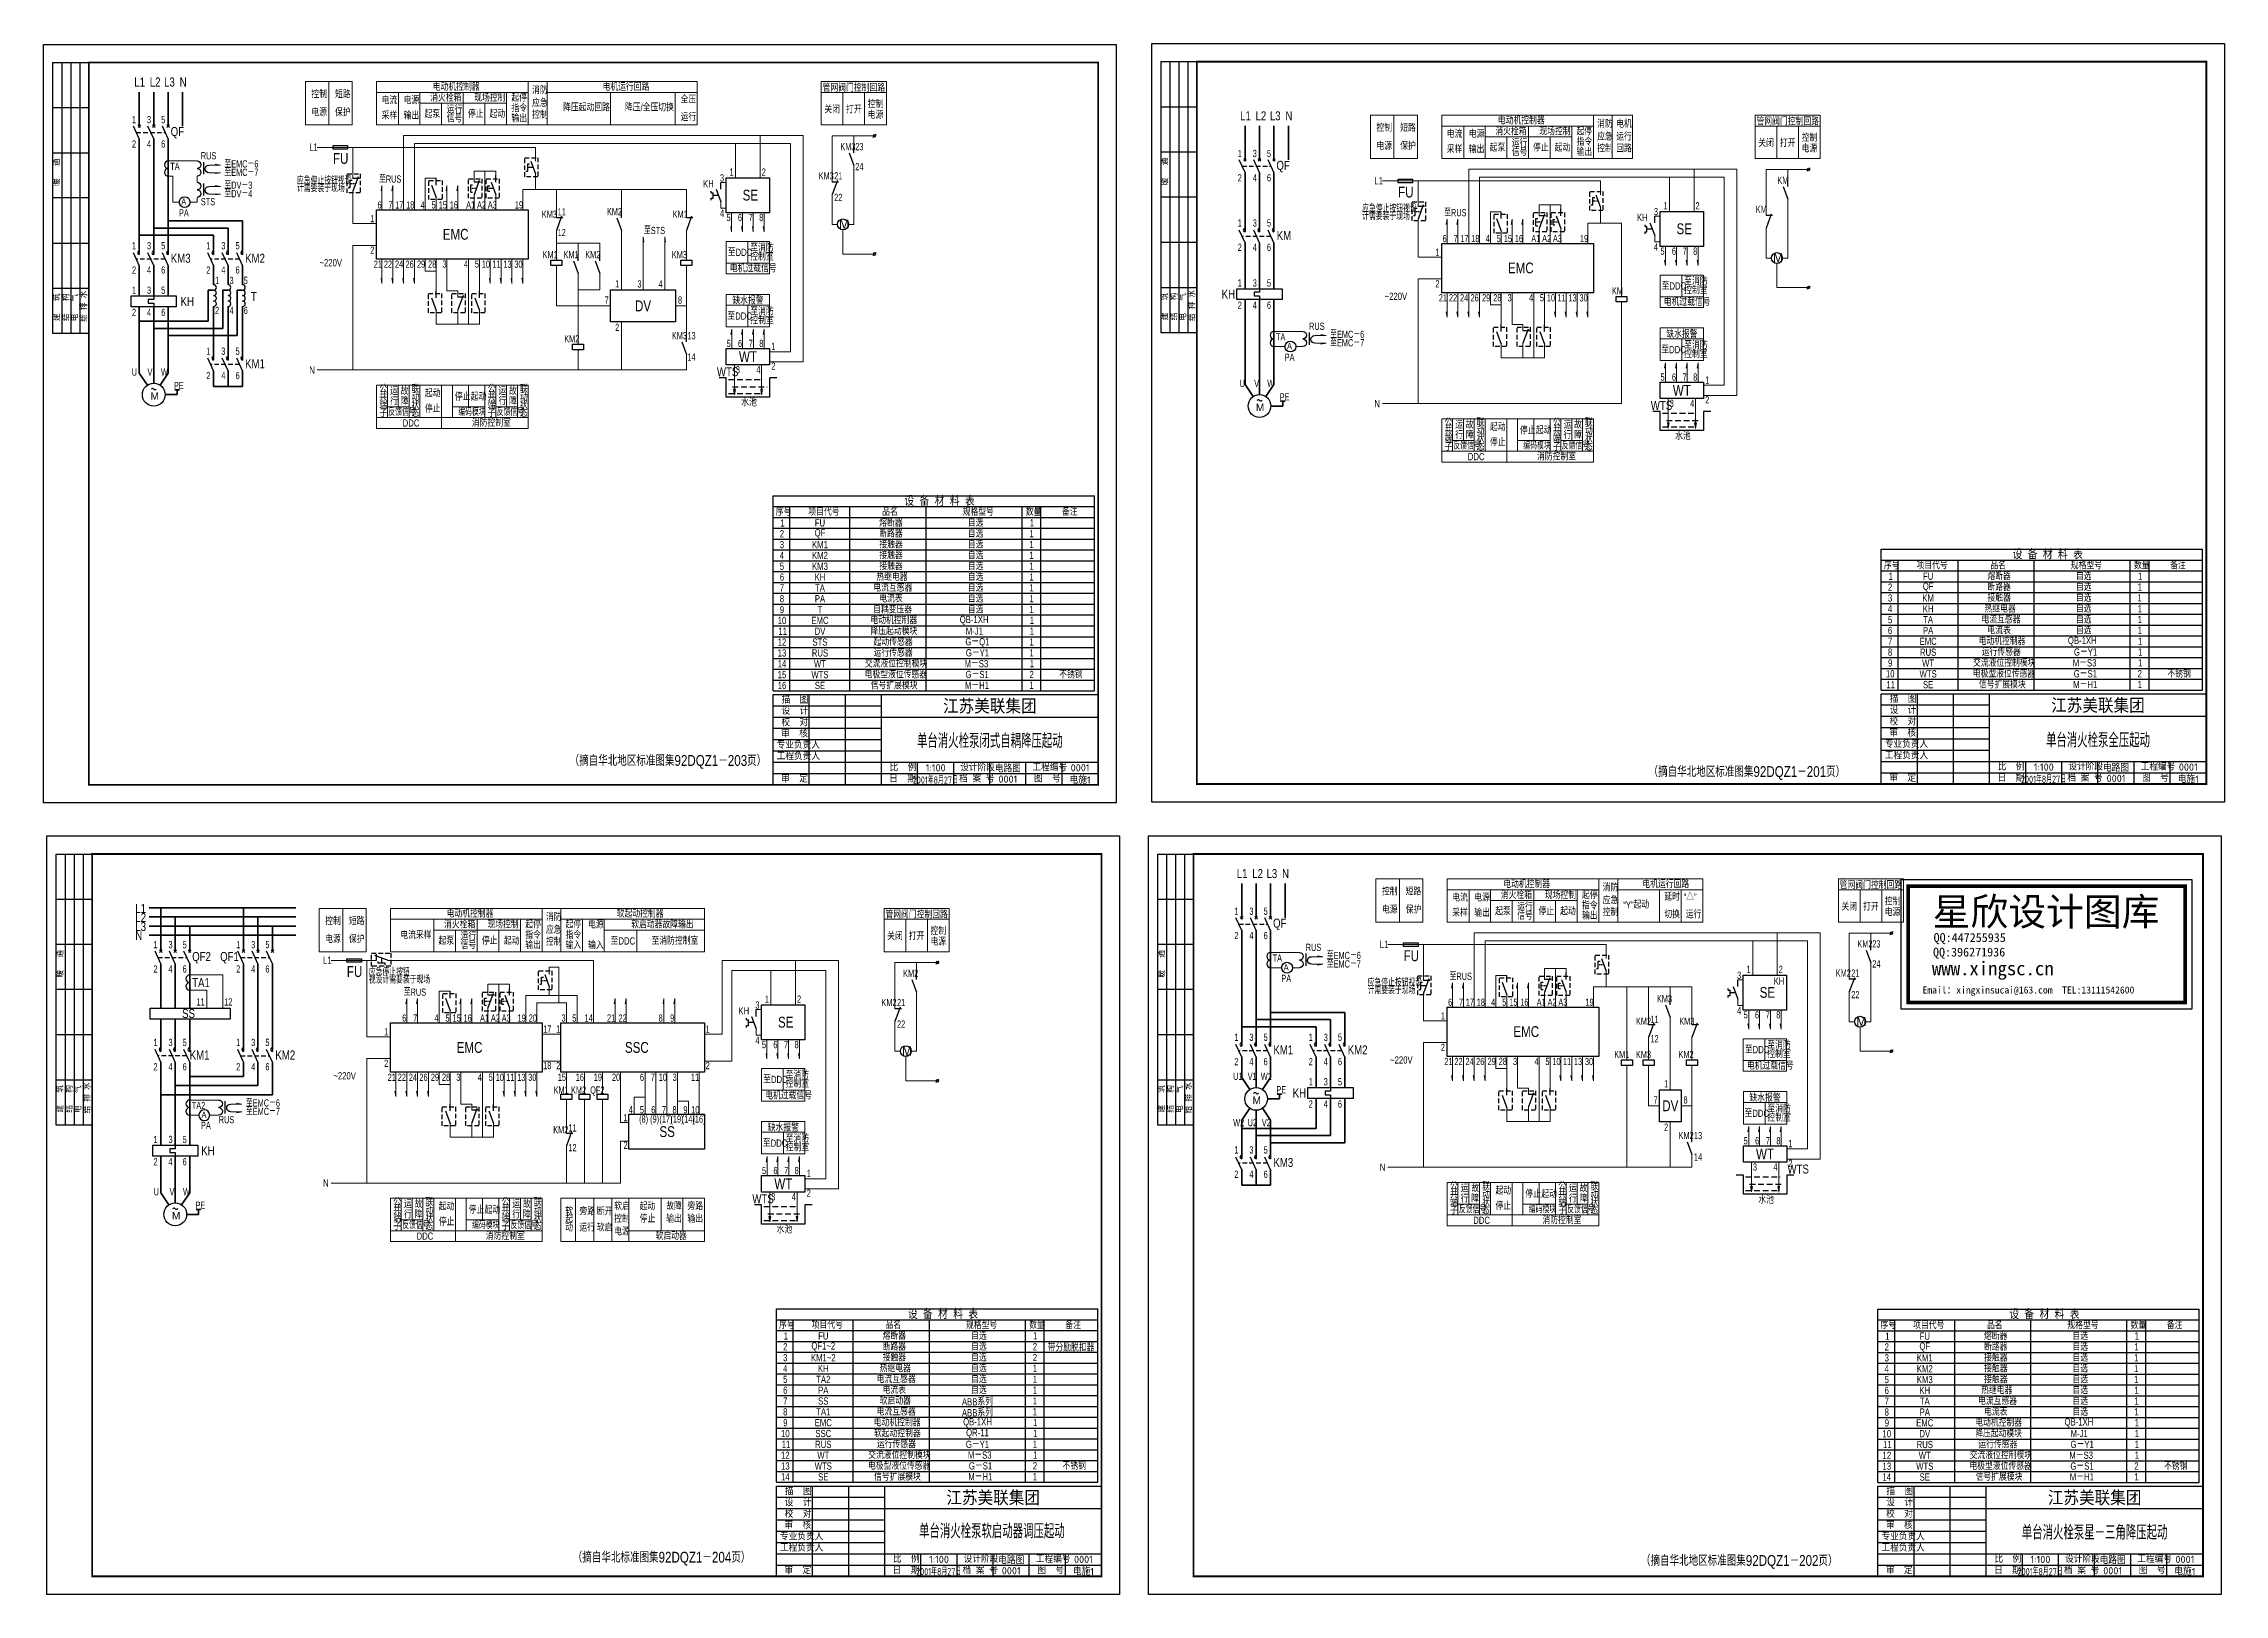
# Model space of a CAD drawing. Header units: millimetres. Extents: x 0 to 120769, y -43836 to 42042.
import ezdxf
from ezdxf.enums import TextEntityAlignment as Align

# ---------------------------------------------------------------- set-up
doc = ezdxf.new("R2010")
doc.units = ezdxf.units.MM
doc.header["$LTSCALE"] = 100
doc.header["$MEASUREMENT"] = 0
for name, pattern in [('ACAD_ISO10W100', [18.5, 12, -3, 0.5, -3]), ('DASH', [0.35, 0.25, -0.1]), ('DASHED2', [9.525, 6.35, -3.175])]:
    doc.linetypes.add(name, pattern=pattern)
for name, color, linetype in [('PUB_DIM', 3, 'Continuous'), ('PUB_TEXT', 7, 'Continuous'), ('PUB_TITLE', 4, 'Continuous'), ('点划线', 5, 'ACAD_ISO10W100'), ('虚线', 7, 'DASHED2')]:
    doc.layers.add(name, color=color, linetype=linetype)
for name, color, linetype, lineweight in [('一次线', 1, 'Continuous', 35), ('二次线', 4, 'Continuous', 15), ('块', 3, 'Continuous', 30), ('文字', 2, 'Continuous', 15)]:
    doc.layers.add(name, color=color, linetype=linetype, lineweight=lineweight)
doc.styles.add('-GBCBIGGBENOR', font='GBENOR.shx', dxfattribs={"width": 1.2, "bigfont": 'GBCBIG.shx'})
doc.styles.add('-HZTXTHZTXT_E', font='HZTXT_E.shx', dxfattribs={"width": 0.8, "bigfont": 'HZTXT.shx'})
doc.styles.add('163', font='SimSun.ttf', dxfattribs={"width": 0.99})
doc.styles.add('HZ', font='hztxt_e.shx', dxfattribs={"bigfont": 'hztxt.shx'})
doc.styles.add('样式 1', font='hztxt_e.shx', dxfattribs={"width": 0.8, "bigfont": 'hztxt.shx'})

msp = doc.modelspace()

# ---------------------------------------------------------------- texts
at = {"layer": 'PUB_TEXT'}
for s, height, style, width, p in [('设  备  材  料  表', 500, '-HZTXTHZTXT_E', 0.8, (47674, 16450)), ('序号', 400, '-HZTXTHZTXT_E', 0.8, (40545, 15898)), ('项目代号', 400, '-HZTXTHZTXT_E', 0.8, (42352, 15900)), ('熔断器', 400, '-HZTXTHZTXT_E', 0.8, (46275, 15300)), ('品名', 400, '-HZTXTHZTXT_E', 0.8, (46439, 15900)), ('规格型号', 400, '-HZTXTHZTXT_E', 0.8, (50895, 15897)), ('自选', 400, '-HZTXTHZTXT_E', 0.8, (51175, 15302)), ('数量', 400, '-HZTXTHZTXT_E', 0.8, (54392, 15900)), ('1', 400, '-HZTXTHZTXT_E', 0.8, (54613, 15307)), ('备注', 400, '-HZTXTHZTXT_E', 0.8, (56399, 15900)), ('接触器', 400, '-HZTXTHZTXT_E', 0.8, (46283, 14100)), ('断路器', 400, '-HZTXTHZTXT_E', 0.8, (46275, 14700)), ('自选', 400, '-HZTXTHZTXT_E', 0.8, (51175, 14702)), ('自选', 400, '-HZTXTHZTXT_E', 0.8, (51175, 14102)), ('1', 400, '-HZTXTHZTXT_E', 0.8, (54590, 14107)), ('1', 400, '-HZTXTHZTXT_E', 0.8, (54596, 14707)), ('接触器', 400, '-HZTXTHZTXT_E', 0.8, (46283, 13500)), ('接触器', 400, '-HZTXTHZTXT_E', 0.8, (46283, 12900)), ('自选', 400, '-HZTXTHZTXT_E', 0.8, (51175, 13502)), ('自选', 400, '-HZTXTHZTXT_E', 0.8, (51175, 12902)), ('1', 400, '-HZTXTHZTXT_E', 0.8, (54590, 13507)), ('1', 400, '-HZTXTHZTXT_E', 0.8, (54590, 12907)), ('序号', 400, '-HZTXTHZTXT_E', 0.8, (101914, 12940)), ('项目代号', 400, '-HZTXTHZTXT_E', 0.8, (103721, 12942)), ('品名', 400, '-HZTXTHZTXT_E', 0.8, (107808, 12942)), ('设  备  材  料  表', 500, '-HZTXTHZTXT_E', 0.8, (109043, 13492)), ('规格型号', 400, '-HZTXTHZTXT_E', 0.8, (112264, 12938)), ('数量', 400, '-HZTXTHZTXT_E', 0.8, (115761, 12942)), ('备注', 400, '-HZTXTHZTXT_E', 0.8, (117768, 12942)), ('电流互感器', 400, '-HZTXTHZTXT_E', 0.8, (45948, 11700)), ('热继电器', 400, '-HZTXTHZTXT_E', 0.8, (46115, 12298)), ('自选', 400, '-HZTXTHZTXT_E', 0.8, (51175, 12302)), ('自选', 400, '-HZTXTHZTXT_E', 0.8, (51175, 11702)), ('1', 400, '-HZTXTHZTXT_E', 0.8, (54596, 12307)), ('1', 400, '-HZTXTHZTXT_E', 0.8, (54596, 11707)), ('熔断器', 400, '-HZTXTHZTXT_E', 0.8, (107644, 12342)), ('断路器', 400, '-HZTXTHZTXT_E', 0.8, (107644, 11742)), ('自选', 400, '-HZTXTHZTXT_E', 0.8, (112544, 12343)), ('自选', 400, '-HZTXTHZTXT_E', 0.8, (112544, 11743)), ('1', 400, '-HZTXTHZTXT_E', 0.8, (115965, 11749)), ('1', 400, '-HZTXTHZTXT_E', 0.8, (115982, 12349)), ('电流表', 400, '-HZTXTHZTXT_E', 0.8, (46277, 11100)), ('自选', 400, '-HZTXTHZTXT_E', 0.8, (51175, 11102)), ('自选', 400, '-HZTXTHZTXT_E', 0.8, (51175, 10502)), ('1', 400, '-HZTXTHZTXT_E', 0.8, (54596, 11107)), ('1', 400, '-HZTXTHZTXT_E', 0.8, (54596, 10507)), ('热继电器', 400, '-HZTXTHZTXT_E', 0.8, (107484, 10540)), ('接触器', 400, '-HZTXTHZTXT_E', 0.8, (107652, 11142)), ('自选', 400, '-HZTXTHZTXT_E', 0.8, (112544, 11143)), ('自选', 400, '-HZTXTHZTXT_E', 0.8, (112544, 10543)), ('1', 400, '-HZTXTHZTXT_E', 0.8, (115959, 11149)), ('1', 400, '-HZTXTHZTXT_E', 0.8, (115965, 10549)), ('降压起动模块', 400, '-HZTXTHZTXT_E', 0.8, (45788, 9302)), ('电动机控制器', 400, '-HZTXTHZTXT_E', 0.8, (45788, 9902)), ('1', 400, '-HZTXTHZTXT_E', 0.8, (54613, 9907)), ('1', 400, '-HZTXTHZTXT_E', 0.8, (54613, 9307)), ('电流互感器', 400, '-HZTXTHZTXT_E', 0.8, (107317, 9942)), ('电流表', 400, '-HZTXTHZTXT_E', 0.8, (107646, 9342)), ('自选', 400, '-HZTXTHZTXT_E', 0.8, (112544, 9943)), ('自选', 400, '-HZTXTHZTXT_E', 0.8, (112544, 9343)), ('1', 400, '-HZTXTHZTXT_E', 0.8, (115965, 9949)), ('1', 400, '-HZTXTHZTXT_E', 0.8, (115965, 9349)), ('起动传感器', 400, '-HZTXTHZTXT_E', 0.8, (45964, 8700)), ('运行传感器', 400, '-HZTXTHZTXT_E', 0.8, (45964, 8100)), ('G－Y1', 400, '-HZTXTHZTXT_E', 0.8, (51069, 8107)), ('1', 400, '-HZTXTHZTXT_E', 0.8, (54596, 8707)), ('1', 400, '-HZTXTHZTXT_E', 0.8, (54596, 8107)), ('电动机控制器', 400, '-HZTXTHZTXT_E', 0.8, (107157, 8743)), ('运行传感器', 400, '-HZTXTHZTXT_E', 0.8, (107333, 8142)), ('G－Y1', 400, '-HZTXTHZTXT_E', 0.8, (112438, 8149)), ('1', 400, '-HZTXTHZTXT_E', 0.8, (115982, 8749)), ('1', 400, '-HZTXTHZTXT_E', 0.8, (115982, 8149)), ('交流液位控制模块', 400, '-HZTXTHZTXT_E', 0.8, (45480, 7500)), ('电极型液位传感器', 400, '-HZTXTHZTXT_E', 0.8, (45468, 6900)), ('M－S3', 400, '-HZTXTHZTXT_E', 0.8, (51000, 7507)), ('G－S1', 400, '-HZTXTHZTXT_E', 0.8, (51057, 6907)), ('2', 400, '-HZTXTHZTXT_E', 0.8, (54596, 6907)), ('1', 400, '-HZTXTHZTXT_E', 0.8, (54613, 7507)), ('不锈钢', 400, '-HZTXTHZTXT_E', 0.8, (56243, 6898)), ('交流液位控制模块', 400, '-HZTXTHZTXT_E', 0.8, (106849, 7542)), ('电极型液位传感器', 400, '-HZTXTHZTXT_E', 0.8, (106837, 6942)), ('M－S3', 400, '-HZTXTHZTXT_E', 0.8, (112369, 7549)), ('G－S1', 400, '-HZTXTHZTXT_E', 0.8, (112426, 6949)), ('2', 400, '-HZTXTHZTXT_E', 0.8, (115965, 6949)), ('1', 400, '-HZTXTHZTXT_E', 0.8, (115982, 7549)), ('不锈钢', 400, '-HZTXTHZTXT_E', 0.8, (117612, 6940)), ('信号扩展模块', 400, '-HZTXTHZTXT_E', 0.8, (45804, 6297)), ('M－H1', 400, '-HZTXTHZTXT_E', 0.8, (51023, 6307)), ('1', 400, '-HZTXTHZTXT_E', 0.8, (54596, 6307)), ('信号扩展模块', 400, '-HZTXTHZTXT_E', 0.8, (107173, 6338)), ('M－H1', 400, '-HZTXTHZTXT_E', 0.8, (112392, 6349)), ('1', 400, '-HZTXTHZTXT_E', 0.8, (115965, 6349)), ('设  计', 400, '-GBCBIGGBENOR', 1.2, (40860, 4879)), ('描  图', 400, '-GBCBIGGBENOR', 1.2, (40867, 5500)), ('设  计', 400, '-GBCBIGGBENOR', 1.2, (102229, 4921)), ('描  图', 400, '-GBCBIGGBENOR', 1.2, (102237, 5542)), ('校  对', 400, '-GBCBIGGBENOR', 1.2, (40855, 4246)), ('审  核', 400, '-GBCBIGGBENOR', 1.2, (40842, 3625)), ('校  对', 400, '-GBCBIGGBENOR', 1.2, (102224, 4287)), ('审  核', 400, '-GBCBIGGBENOR', 1.2, (102212, 3667)), ('工程负责人', 400, '-GBCBIGGBENOR', 1.2, (40595, 2379)), ('专业负责人', 400, '-GBCBIGGBENOR', 1.2, (40595, 3004)), ('工程负责人', 400, '-GBCBIGGBENOR', 1.2, (101964, 2421)), ('专业负责人', 400, '-GBCBIGGBENOR', 1.2, (101964, 3046)), ('审  定', 400, '-GBCBIGGBENOR', 1.2, (40845, 1129)), ('比  例        ', 400, '-GBCBIGGBENOR', 1.2, (46852, 1756)), ('日  期', 400, '-GBCBIGGBENOR', 1.2, (46832, 1127)), ('档 案 号', 400, '-GBCBIGGBENOR', 1.2, (50702, 1131)), ('设计阶段', 400, '-GBCBIGGBENOR', 1.2, (50762, 1754)), ('工程编号', 400, '-GBCBIGGBENOR', 1.2, (54762, 1756)), ('图  号', 400, '-GBCBIGGBENOR', 1.2, (54845, 1133)), ('审  定', 400, '-GBCBIGGBENOR', 1.2, (102214, 1171)), ('比  例        ', 400, '-GBCBIGGBENOR', 1.2, (108222, 1798)), ('日  期', 400, '-GBCBIGGBENOR', 1.2, (108202, 1169)), ('档 案 号', 400, '-GBCBIGGBENOR', 1.2, (112072, 1173)), ('设计阶段', 400, '-GBCBIGGBENOR', 1.2, (112132, 1796)), ('工程编号', 400, '-GBCBIGGBENOR', 1.2, (116132, 1798)), ('图  号', 400, '-GBCBIGGBENOR', 1.2, (116214, 1175)), ('序号', 400, '-HZTXTHZTXT_E', 0.8, (40729, -29128)), ('项目代号', 400, '-HZTXTHZTXT_E', 0.8, (42537, -29127)), ('品名', 400, '-HZTXTHZTXT_E', 0.8, (46624, -29127)), ('设  备  材  料  表', 500, '-HZTXTHZTXT_E', 0.8, (47859, -28577)), ('规格型号', 400, '-HZTXTHZTXT_E', 0.8, (51080, -29130)), ('数量', 400, '-HZTXTHZTXT_E', 0.8, (54577, -29127)), ('备注', 400, '-HZTXTHZTXT_E', 0.8, (56584, -29127)), ('序号', 400, '-HZTXTHZTXT_E', 0.8, (101728, -29137)), ('项目代号', 400, '-HZTXTHZTXT_E', 0.8, (103535, -29136)), ('品名', 400, '-HZTXTHZTXT_E', 0.8, (107622, -29136)), ('设  备  材  料  表', 500, '-HZTXTHZTXT_E', 0.8, (108857, -28586)), ('规格型号', 400, '-HZTXTHZTXT_E', 0.8, (112078, -29139)), ('数量', 400, '-HZTXTHZTXT_E', 0.8, (115575, -29136)), ('备注', 400, '-HZTXTHZTXT_E', 0.8, (117582, -29136)), ('2', 400, '-HZTXTHZTXT_E', 0.8, (40953, -30327)), ('1', 400, '-HZTXTHZTXT_E', 0.8, (40988, -29727)), ('熔断器', 400, '-HZTXTHZTXT_E', 0.8, (46460, -29727)), ('断路器', 400, '-HZTXTHZTXT_E', 0.8, (46460, -30327)), ('自选', 400, '-HZTXTHZTXT_E', 0.8, (51360, -29725)), ('自选', 400, '-HZTXTHZTXT_E', 0.8, (51360, -30325)), ('2', 400, '-HZTXTHZTXT_E', 0.8, (54780, -30319)), ('1', 400, '-HZTXTHZTXT_E', 0.8, (54797, -29719)), ('熔断器', 400, '-HZTXTHZTXT_E', 0.8, (107458, -29736)), ('断路器', 400, '-HZTXTHZTXT_E', 0.8, (107458, -30336)), ('自选', 400, '-HZTXTHZTXT_E', 0.8, (112358, -29734)), ('自选', 400, '-HZTXTHZTXT_E', 0.8, (112358, -30334)), ('1', 400, '-HZTXTHZTXT_E', 0.8, (115779, -30329)), ('1', 400, '-HZTXTHZTXT_E', 0.8, (115796, -29729)), ('4', 400, '-HZTXTHZTXT_E', 0.8, (40948, -31527)), ('3', 400, '-HZTXTHZTXT_E', 0.8, (40953, -30927)), ('热继电器', 400, '-HZTXTHZTXT_E', 0.8, (46300, -31528)), ('接触器', 400, '-HZTXTHZTXT_E', 0.8, (46468, -30927)), ('自选', 400, '-HZTXTHZTXT_E', 0.8, (51360, -30925)), ('自选', 400, '-HZTXTHZTXT_E', 0.8, (51360, -31525)), ('2', 400, '-HZTXTHZTXT_E', 0.8, (54780, -30919)), ('1', 400, '-HZTXTHZTXT_E', 0.8, (54780, -31519)), ('接触器', 400, '-HZTXTHZTXT_E', 0.8, (107466, -30936)), ('接触器', 400, '-HZTXTHZTXT_E', 0.8, (107466, -31536)), ('自选', 400, '-HZTXTHZTXT_E', 0.8, (112358, -30934)), ('自选', 400, '-HZTXTHZTXT_E', 0.8, (112358, -31534)), ('1', 400, '-HZTXTHZTXT_E', 0.8, (115773, -30929)), ('1', 400, '-HZTXTHZTXT_E', 0.8, (115773, -31529)), ('5', 400, '-HZTXTHZTXT_E', 0.8, (40953, -32127)), ('6', 400, '-HZTXTHZTXT_E', 0.8, (40953, -32727)), ('电流互感器', 400, '-HZTXTHZTXT_E', 0.8, (46132, -32127)), ('电流表', 400, '-HZTXTHZTXT_E', 0.8, (46461, -32727)), ('自选', 400, '-HZTXTHZTXT_E', 0.8, (51360, -32125)), ('自选', 400, '-HZTXTHZTXT_E', 0.8, (51360, -32725)), ('1', 400, '-HZTXTHZTXT_E', 0.8, (54780, -32119)), ('1', 400, '-HZTXTHZTXT_E', 0.8, (54780, -32719)), ('热继电器', 400, '-HZTXTHZTXT_E', 0.8, (107298, -32737)), ('接触器', 400, '-HZTXTHZTXT_E', 0.8, (107466, -32136)), ('自选', 400, '-HZTXTHZTXT_E', 0.8, (112358, -32134)), ('自选', 400, '-HZTXTHZTXT_E', 0.8, (112358, -32734)), ('1', 400, '-HZTXTHZTXT_E', 0.8, (115773, -32129)), ('1', 400, '-HZTXTHZTXT_E', 0.8, (115779, -32729)), ('8', 400, '-HZTXTHZTXT_E', 0.8, (40953, -33927)), ('7', 400, '-HZTXTHZTXT_E', 0.8, (40953, -33327)), ('电流互感器', 400, '-HZTXTHZTXT_E', 0.8, (46132, -33927)), ('软启动器', 400, '-HZTXTHZTXT_E', 0.8, (46304, -33325)), ('1', 400, '-HZTXTHZTXT_E', 0.8, (54780, -33319)), ('1', 400, '-HZTXTHZTXT_E', 0.8, (54780, -33919)), ('电流互感器', 400, '-HZTXTHZTXT_E', 0.8, (107131, -33336)), ('电流表', 400, '-HZTXTHZTXT_E', 0.8, (107460, -33936)), ('自选', 400, '-HZTXTHZTXT_E', 0.8, (112358, -33334)), ('自选', 400, '-HZTXTHZTXT_E', 0.8, (112358, -33934)), ('1', 400, '-HZTXTHZTXT_E', 0.8, (115779, -33329)), ('1', 400, '-HZTXTHZTXT_E', 0.8, (115779, -33929)), ('10', 400, '-HZTXTHZTXT_E', 0.8, (40839, -35127)), ('9', 400, '-HZTXTHZTXT_E', 0.8, (40959, -34527)), ('软起动控制器', 400, '-HZTXTHZTXT_E', 0.8, (45984, -35125)), ('电动机控制器', 400, '-HZTXTHZTXT_E', 0.8, (45972, -34525)), ('1', 400, '-HZTXTHZTXT_E', 0.8, (54797, -34519)), ('1', 400, '-HZTXTHZTXT_E', 0.8, (54797, -35119)), ('降压起动模块', 400, '-HZTXTHZTXT_E', 0.8, (106971, -35134)), ('电动机控制器', 400, '-HZTXTHZTXT_E', 0.8, (106971, -34534)), ('1', 400, '-HZTXTHZTXT_E', 0.8, (115796, -34529)), ('1', 400, '-HZTXTHZTXT_E', 0.8, (115796, -35129)), ('12', 400, '-HZTXTHZTXT_E', 0.8, (40839, -36327)), ('11', 400, '-HZTXTHZTXT_E', 0.8, (40873, -35727)), ('交流液位控制模块', 400, '-HZTXTHZTXT_E', 0.8, (45665, -36327)), ('运行传感器', 400, '-HZTXTHZTXT_E', 0.8, (46149, -35727)), ('M－S3', 400, '-HZTXTHZTXT_E', 0.8, (51185, -36319)), ('1', 400, '-HZTXTHZTXT_E', 0.8, (54780, -35719)), ('1', 400, '-HZTXTHZTXT_E', 0.8, (54797, -36319)), ('交流液位控制模块', 400, '-HZTXTHZTXT_E', 0.8, (106663, -36336)), ('运行传感器', 400, '-HZTXTHZTXT_E', 0.8, (107147, -35736)), ('M－S3', 400, '-HZTXTHZTXT_E', 0.8, (112183, -36329)), ('G－Y1', 400, '-HZTXTHZTXT_E', 0.8, (112252, -35729)), ('1', 400, '-HZTXTHZTXT_E', 0.8, (115796, -35729)), ('1', 400, '-HZTXTHZTXT_E', 0.8, (115796, -36329)), ('14', 400, '-HZTXTHZTXT_E', 0.8, (40833, -37527)), ('13', 400, '-HZTXTHZTXT_E', 0.8, (40839, -36927)), ('电极型液位传感器', 400, '-HZTXTHZTXT_E', 0.8, (45652, -36927)), ('信号扩展模块', 400, '-HZTXTHZTXT_E', 0.8, (45989, -37530)), ('M－H1', 400, '-HZTXTHZTXT_E', 0.8, (51208, -37519)), ('G－S1', 400, '-HZTXTHZTXT_E', 0.8, (51242, -36919)), ('2', 400, '-HZTXTHZTXT_E', 0.8, (54780, -36919)), ('1', 400, '-HZTXTHZTXT_E', 0.8, (54780, -37519)), ('不锈钢', 400, '-HZTXTHZTXT_E', 0.8, (56428, -36928)), ('电极型液位传感器', 400, '-HZTXTHZTXT_E', 0.8, (106651, -36936)), ('信号扩展模块', 400, '-HZTXTHZTXT_E', 0.8, (106987, -37539)), ('M－H1', 400, '-HZTXTHZTXT_E', 0.8, (112206, -37529)), ('G－S1', 400, '-HZTXTHZTXT_E', 0.8, (112240, -36929)), ('2', 400, '-HZTXTHZTXT_E', 0.8, (115779, -36929)), ('1', 400, '-HZTXTHZTXT_E', 0.8, (115779, -37529)), ('不锈钢', 400, '-HZTXTHZTXT_E', 0.8, (117426, -36937)), ('设  计', 400, '-GBCBIGGBENOR', 1.2, (41045, -38956)), ('描  图', 400, '-GBCBIGGBENOR', 1.2, (41052, -38336)), ('设  计', 400, '-GBCBIGGBENOR', 1.2, (102043, -38956)), ('描  图', 400, '-GBCBIGGBENOR', 1.2, (102051, -38336)), ('校  对', 400, '-GBCBIGGBENOR', 1.2, (41040, -39590)), ('审  核', 400, '-GBCBIGGBENOR', 1.2, (41027, -40211)), ('校  对', 400, '-GBCBIGGBENOR', 1.2, (102038, -39590)), ('审  核', 400, '-GBCBIGGBENOR', 1.2, (102026, -40211)), ('工程负责人', 400, '-GBCBIGGBENOR', 1.2, (40780, -41456)), ('专业负责人', 400, '-GBCBIGGBENOR', 1.2, (40780, -40831)), ('工程负责人', 400, '-GBCBIGGBENOR', 1.2, (101778, -41456)), ('专业负责人', 400, '-GBCBIGGBENOR', 1.2, (101778, -40831)), ('审  定', 400, '-GBCBIGGBENOR', 1.2, (41030, -42706)), ('比  例        ', 400, '-GBCBIGGBENOR', 1.2, (47037, -42079)), ('档 案 号', 400, '-GBCBIGGBENOR', 1.2, (50887, -42704)), ('设计阶段', 400, '-GBCBIGGBENOR', 1.2, (50947, -42081)), ('工程编号', 400, '-GBCBIGGBENOR', 1.2, (54947, -42079)), ('审  定', 400, '-GBCBIGGBENOR', 1.2, (102028, -42706)), ('比  例        ', 400, '-GBCBIGGBENOR', 1.2, (108036, -42079)), ('档 案 号', 400, '-GBCBIGGBENOR', 1.2, (111886, -42704)), ('设计阶段', 400, '-GBCBIGGBENOR', 1.2, (111946, -42081)), ('工程编号', 400, '-GBCBIGGBENOR', 1.2, (115946, -42079)), ('日  期', 400, '-GBCBIGGBENOR', 1.2, (47017, -42709)), ('图  号', 400, '-GBCBIGGBENOR', 1.2, (55030, -42702)), ('日  期', 400, '-GBCBIGGBENOR', 1.2, (108016, -42709)), ('图  号', 400, '-GBCBIGGBENOR', 1.2, (116028, -42702))]:
    msp.add_text(s, height=height, dxfattribs=dict(at, style=style, width=width)).set_placement(p)
at = {"layer": 'PUB_TEXT', "ltscale": 0.2, "style": '-HZTXTHZTXT_E', "width": 0.8}
for s, p in [('1', (40803, 15300)), ('3', (40769, 14100)), ('2', (40769, 14700)), ('4', (40763, 13500)), ('5', (40769, 12900)), ('6', (40769, 12300)), ('7', (40769, 11700)), ('2', (102138, 11742)), ('1', (102172, 12342)), ('8', (40769, 11100)), ('9', (40774, 10500)), ('自耦变压器', (45934, 10498)), ('4', (102132, 10542)), ('3', (102138, 11142)), ('10', (40654, 9900)), ('11', (40689, 9300)), ('M-J1', (51069, 9307)), ('5', (102138, 9942)), ('6', (102138, 9342)), ('12', (40654, 8700)), ('13', (40654, 8100)), ('G－Q1', (51046, 8721)), ('8', (102138, 8142)), ('7', (102138, 8742)), ('14', (40649, 7500)), ('15', (40654, 6900)), ('10', (102024, 6942)), ('9', (102144, 7542)), ('16', (40654, 6300)), ('11', (102058, 6342)), ('2', (101952, -30336)), ('1', (101986, -29736)), ('4', (101946, -31536)), ('3', (101952, -30936)), ('5', (101952, -32136)), ('6', (101952, -32736)), ('8', (101952, -33936)), ('7', (101952, -33336)), ('10', (101838, -35136)), ('9', (101958, -34536)), ('M-J1', (112252, -35129)), ('12', (101838, -36336)), ('11', (101872, -35736)), ('14', (101832, -37536)), ('13', (101838, -36936))]:
    msp.add_text(s, height=400, dxfattribs=at).set_placement(p)
at = {"layer": 'PUB_TEXT', "style": '-HZTXTHZTXT_E', "width": 0.8}
for s, p in [('FU', (42994, 15500)), ('QF', (42994, 14900)), ('TA', (42994, 11900)), ('KH', (42994, 12500)), ('QF', (104363, 11942)), ('FU', (104363, 12542)), ('PA', (42994, 11300)), ('KH', (104363, 10742)), ('EMC', (42994, 10100)), ('QB-1XH', (51531, 10100)), ('TA', (104363, 10142)), ('PA', (104363, 9542)), ('RUS', (42994, 8300)), ('EMC', (104363, 8942)), ('RUS', (104363, 8342)), ('QB-1XH', (112900, 8942)), ('WTS', (42994, 7100)), ('WT', (42994, 7700)), ('WTS', (104363, 7142)), ('WT', (104363, 7742)), ('SE', (42994, 6500)), ('SE', (104363, 6542)), ('QF1~2', (43178, -30127)), ('FU', (43178, -29527)), ('带分励脱扣器', (56898, -30127)), ('QF', (104177, -30136)), ('FU', (104177, -29536)), ('KM1~2', (43178, -30727)), ('KH', (43178, -31327)), ('TA2', (43178, -31927)), ('PA', (43178, -32527)), ('KH', (104177, -32536)), ('TA1', (43178, -33727)), ('SS', (43178, -33127)), ('ABB系列', (51716, -33127)), ('ABB系列', (51716, -33727)), ('TA', (104177, -33136)), ('PA', (104177, -33736)), ('EMC', (43178, -34327)), ('SSC', (43178, -34927)), ('QB-1XH', (51716, -34327)), ('QR-11', (51716, -34927)), ('EMC', (104177, -34336)), ('QB-1XH', (112715, -34336)), ('RUS', (43178, -35527)), ('WT', (43178, -36127)), ('G－Y1', (51716, -35527)), ('RUS', (104177, -35536)), ('WT', (104177, -36136)), ('WTS', (43178, -36727)), ('SE', (43178, -37327)), ('WTS', (104177, -36736)), ('SE', (104177, -37336))]:
    msp.add_text(s, height=400, dxfattribs=at).set_placement(p, align=Align.MIDDLE)
at = {"layer": 'PUB_TEXT', "ltscale": 0.2, "style": '-HZTXTHZTXT_E', "width": 0.8}
for s, p in [('KM1', (42994, 14300)), ('KM2', (42994, 13700)), ('KM3', (42994, 13100)), ('T', (42994, 10700)), ('KM', (104363, 11342)), ('DV', (42994, 9500)), ('STS', (42994, 8900)), ('KM1', (104177, -30736)), ('KM2', (104177, -31336)), ('KM3', (104177, -31936)), ('DV', (104177, -34936))]:
    msp.add_text(s, height=400, dxfattribs=at).set_placement(p, align=Align.MIDDLE)
at = {"layer": 'PUB_TEXT', "style": '-GBCBIGGBENOR'}
for tag, text, height, width, p in [('江苏美联集团', '江苏美联集团', 800, 1.5, (52400, 5375)), ('江苏美联集团', '江苏美联集团', 800, 1.5, (113769, 5417)), ('2001年8月27日', '2001年8月27日', 400, 0.8, (49381, 1312)), ('1:100', '1:100', 400, 1.2, (49400, 1938)), ('0001', '0001', 400, 1.2, (53400, 1312)), ('电路图', '电路图', 400, 1.2, (53400, 1938)), ('0001', '0001', 400, 1.2, (57400, 1938)), ('电施1', '电施1', 400, 1.2, (57400, 1312)), ('2001年8月27日', '2001年8月27日', 400, 0.8, (110750, 1354)), ('1:100', '1:100', 400, 1.2, (110769, 1979)), ('0001', '0001', 400, 1.2, (114769, 1354)), ('电路图', '电路图', 400, 1.2, (114769, 1979)), ('0001', '0001', 400, 1.2, (118769, 1979)), ('电施1', '电施1', 400, 1.2, (118769, 1354)), ('江苏美联集团', '江苏美联集团', 800, 1.5, (52585, -38461)), ('江苏美联集团', '江苏美联集团', 800, 1.5, (113583, -38461)), ('1:100', '1:100', 400, 1.2, (49585, -41898)), ('电路图', '电路图', 400, 1.2, (53585, -41898)), ('0001', '0001', 400, 1.2, (57585, -41898)), ('1:100', '1:100', 400, 1.2, (110583, -41898)), ('电路图', '电路图', 400, 1.2, (114583, -41898)), ('0001', '0001', 400, 1.2, (118583, -41898)), ('2001年8月27日', '2001年8月27日', 400, 0.8, (49566, -42523)), ('0001', '0001', 400, 1.2, (53585, -42523)), ('电施1', '电施1', 400, 1.2, (57585, -42523)), ('2001年8月27日', '2001年8月27日', 400, 0.8, (110564, -42523)), ('0001', '0001', 400, 1.2, (114583, -42523)), ('电施1', '电施1', 400, 1.2, (118583, -42523))]:
    msp.add_attdef(tag, text=text, height=height, dxfattribs=dict(at, width=width)).set_placement(p, align=Align.MIDDLE)
at = {"layer": '块', "style": '-HZTXTHZTXT_E', "width": 0.8}
for s, height, p in [('QF', 500, (7036, 36924)), ('FU', 600, (16025, 35384)), ('QF', 500, (68271, 35050)), ('FU', 600, (75010, 33521)), ('EMC', 600, (22107, 31182)), ('KM', 500, (68289, 31164)), ('KM3', 500, (7041, 29905)), ('KM2', 500, (11158, 29905)), ('EMC', 600, (81092, 29319)), ('KH', 500, (7583, 27516)), ('T', 500, (11480, 27786)), ('KH', 500, (65241, 27917)), ('KM1', 500, (11158, 24064)), ('WTS', 500, (37286, 23621)), ('WTS', 500, (89004, 21758)), ('QF', 500, (68085, -6912)), ('QF2', 500, (8226, -8762)), ('QF1', 500, (9774, -8762)), ('FU', 600, (75313, -8768)), ('FU', 600, (16794, -9645)), ('TA1', 500, (8226, -10209)), ('SS', 500, (7667, -11918)), ('EMC', 600, (22876, -13847)), ('SSC', 600, (32192, -13847)), ('EMC', 600, (81395, -12970)), ('KM1', 500, (8087, -14216)), ('KM2', 500, (12834, -14216)), ('KM1', 500, (68103, -13931)), ('KM2', 500, (72220, -13931)), ('KH', 500, (69172, -16320)), ('SS', 600, (34105, -18507)), ('KH', 500, (8729, -19515)), ('KM3', 500, (68103, -20168)), ('WTS', 500, (96574, -20530)), ('WTS', 500, (39245, -22179))]:
    msp.add_text(s, height=height, dxfattribs=at).set_placement(p)
at = {"layer": '块', "ltscale": 0.2, "style": '-HZTXTHZTXT_E', "width": 0.8}
for p in [(38710, 33352), (90429, 31489), (95033, -10799), (40669, -12448)]:
    msp.add_text('SE', height=600, dxfattribs=at).set_placement(p)
at = {"layer": '块', "style": '样式 1', "text_generation_flag": 4, "width": 0.8}
for p in [(7897, 33116), (69133, 25118), (68947, -9279)]:
    msp.add_text('A', height=350, rotation=180, dxfattribs=at).set_placement(p)
at = {"layer": '块'}
for height, style, p in [(500, 'HZ', (44057, 31788)), (500, 'HZ', (95776, 29925)), (420, '样式 1', (5919, 22319)), (420, '样式 1', (67133, 21690)), (500, 'HZ', (100380, -12364)), (500, 'HZ', (47535, -13995)), (420, '样式 1', (66947, -16680)), (420, '样式 1', (7108, -23073))]:
    msp.add_text('M', height=height, dxfattribs=dict(at, style=style)).set_placement(p)
at = {"layer": '块', "style": '-HZTXTHZTXT_E', "width": 0.8}
for p in [(33196, 27517), (90084, -16778)]:
    msp.add_text('DV', height=600, dxfattribs=at).set_placement(p, align=Align.MIDDLE)
at = {"layer": '块', "ltscale": 0.2, "style": '-HZTXTHZTXT_E', "width": 0.8}
for s, p in [('WT', (39005, 24704)), ('WT', (90724, 22841)), ('（摘自华北地区标准图集92DQZ1－203页）', (34573, 2299)), ('（摘自华北地区标准图集92DQZ1－201页）', (94325, 1684)), ('WT', (95329, -19448)), ('WT', (40965, -21097)), ('（摘自华北标准图集92DQZ1－204页）', (34221, -41823)), ('（摘自华北地区标准图集92DQZ1－202页）', (93903, -42003))]:
    msp.add_text(s, height=600, dxfattribs=at).set_placement(p, align=Align.MIDDLE)
at = {"layer": '文字'}
for s, height, style, width, p in [('L1', 500, '-HZTXTHZTXT_E', 0.8, (5024, 39666)), ('L2', 500, '-HZTXTHZTXT_E', 0.8, (5880, 39666)), ('L3', 500, '-HZTXTHZTXT_E', 0.8, (6672, 39666)), ('N', 500, '-HZTXTHZTXT_E', 0.8, (7535, 39666)), ('电动机控制器', 400, 'HZ', 0.8, (21549, 39436)), ('电机运行回路', 400, 'HZ', 0.8, (30952, 39436)), ('控制', 400, 'HZ', 0.8, (14826, 39027)), ('短路', 400, 'HZ', 0.8, (16139, 39027)), ('电流', 400, 'HZ', 0.8, (18720, 38693)), ('电源', 400, 'HZ', 0.8, (19939, 38693)), ('消火栓箱', 400, 'HZ', 0.8, (21409, 38836)), ('现场控制', 400, 'HZ', 0.8, (23848, 38836)), ('起停', 400, 'HZ', 0.8, (25907, 38836)), ('指令', 400, 'HZ', 0.8, (25907, 38254)), ('应急', 400, 'HZ', 0.8, (27050, 38541)), ('消防', 400, 'HZ', 0.8, (27050, 39250)), ('降压起动回路', 400, 'HZ', 0.8, (28768, 38299)), ('降压/全压切换', 400, 'HZ', 0.8, (32191, 38299)), ('全压', 400, 'HZ', 0.8, (35274, 38736)), ('1', 400, 'HZ', 0.7, (4892, 37632)), ('3', 400, 'HZ', 0.7, (5725, 37632)), ('5', 400, 'HZ', 0.7, (6511, 37632)), ('电源', 400, 'HZ', 0.8, (14826, 38027)), ('保护', 400, 'HZ', 0.8, (16139, 38027)), ('采样', 400, 'HZ', 0.8, (18720, 37847)), ('输出', 400, 'HZ', 0.8, (19939, 37847)), ('起泵', 400, 'HZ', 0.8, (21097, 37936)), ('信号', 400, 'HZ', 0.8, (22320, 37686)), ('运行', 400, 'HZ', 0.8, (22320, 38186)), ('停止\u3000', 400, 'HZ', 0.8, (23497, 37936)), ('起动', 400, 'HZ', 0.8, (24696, 37936)), ('输出', 400, 'HZ', 0.8, (25907, 37694)), ('控制', 400, 'HZ', 0.8, (27050, 37886)), ('运行', 400, 'HZ', 0.8, (35274, 37763)), ('L1', 500, '-HZTXTHZTXT_E', 0.8, (66260, 37792)), ('L2', 500, '-HZTXTHZTXT_E', 0.8, (67115, 37792)), ('L3', 500, '-HZTXTHZTXT_E', 0.8, (67907, 37792)), ('N', 500, '-HZTXTHZTXT_E', 0.8, (68770, 37792)), ('控制', 400, 'HZ', 0.8, (73811, 37164)), ('短路', 400, 'HZ', 0.8, (75124, 37164)), ('电动机控制器', 400, 'HZ', 0.8, (80534, 37573)), ('消防', 400, 'HZ', 0.8, (86035, 37387)), ('电机', 400, 'HZ', 0.8, (87091, 37387)), ('2', 400, 'HZ', 0.7, (4892, 36284)), ('4', 400, 'HZ', 0.7, (5725, 36284)), ('6', 400, 'HZ', 0.7, (6511, 36284)), ('L1', 400, 'HZ', 0.8, (14709, 36112)), ('KM3', 400, 'HZ', 0.7, (44122, 36139)), ('23', 400, 'HZ', 0.7, (44948, 36139)), ('电源', 400, 'HZ', 0.8, (73811, 36164)), ('保护', 400, 'HZ', 0.8, (75124, 36164)), ('采样', 400, 'HZ', 0.8, (77705, 35984)), ('电流', 400, 'HZ', 0.8, (77705, 36830)), ('输出', 400, 'HZ', 0.8, (78924, 35984)), ('电源', 400, 'HZ', 0.8, (78924, 36830)), ('起泵', 400, 'HZ', 0.8, (80082, 36073)), ('消火栓箱', 400, 'HZ', 0.8, (80394, 36973)), ('信号', 400, 'HZ', 0.8, (81305, 35823)), ('运行', 400, 'HZ', 0.8, (81305, 36323)), ('停止\u3000', 400, 'HZ', 0.8, (82482, 36073)), ('现场控制', 400, 'HZ', 0.8, (82833, 36973)), ('起动', 400, 'HZ', 0.8, (83681, 36073)), ('起停', 400, 'HZ', 0.8, (84892, 36973)), ('指令', 400, 'HZ', 0.8, (84892, 36391)), ('输出', 400, 'HZ', 0.8, (84892, 35831)), ('控制', 400, 'HZ', 0.8, (86035, 36023)), ('应急', 400, 'HZ', 0.8, (86035, 36678)), ('运行', 400, 'HZ', 0.8, (87091, 36678)), ('回路', 400, 'HZ', 0.8, (87091, 36023)), ('TA', 400, 'HZ', 0.7, (7013, 35040)), ('RUS', 400, 'HZ', 0.7, (8709, 35631)), ('至EMC－6', 400, 'HZ', 0.7, (10011, 35181)), ('至EMC－7', 400, 'HZ', 0.7, (10011, 34714)), ('1', 400, 'HZ', 0.7, (37987, 34728)), ('2', 400, 'HZ', 0.7, (39763, 34728)), ('24', 400, 'HZ', 0.7, (44948, 35030)), ('1', 400, 'HZ', 0.7, (66128, 35758)), ('3', 400, 'HZ', 0.7, (66960, 35758)), ('5', 400, 'HZ', 0.7, (67747, 35758)), ('至DV－3', 400, 'HZ', 0.7, (10011, 34001)), ('至DV－4', 400, 'HZ', 0.7, (10011, 33534)), ('应急停止按钮视设', 400, 'HZ', 0.7, (14032, 34253)), ('计需要装于现场', 400, 'HZ', 0.7, (14032, 33827)), ('至RUS', 400, 'HZ', 0.7, (18575, 34344)), ('KH', 400, 'HZ', 0.8, (36519, 34080)), ('3', 400, 'HZ', 0.7, (37458, 34404)), ('KM3', 400, 'HZ', 0.7, (42921, 34522)), ('21', 400, 'HZ', 0.7, (43784, 34522)), ('2', 400, 'HZ', 0.7, (66128, 34410)), ('4', 400, 'HZ', 0.7, (66960, 34410)), ('6', 400, 'HZ', 0.7, (67747, 34410)), ('L1', 400, 'HZ', 0.8, (73694, 34249)), ('KM', 400, 'HZ', 0.7, (96014, 34276)), ('PA', 400, 'HZ', 0.7, (7496, 32469)), ('STS', 400, 'HZ', 0.7, (8709, 33091)), ('6', 400, 'HZ', 0.7, (18490, 32910)), ('7', 400, 'HZ', 0.7, (19097, 32910)), ('17', 400, 'HZ', 0.7, (19470, 32910)), ('18', 400, 'HZ', 0.7, (20077, 32910)), ('4', 400, 'HZ', 0.7, (20877, 32910)), ('5', 400, 'HZ', 0.7, (21484, 32910)), ('15', 400, 'HZ', 0.7, (21882, 32910)), ('16', 400, 'HZ', 0.7, (22489, 32910)), ('A1', 400, 'HZ', 0.7, (23399, 32910)), ('A2', 400, 'HZ', 0.7, (24001, 32910)), ('A3', 400, 'HZ', 0.7, (24599, 32910)), ('19', 400, 'HZ', 0.7, (26097, 32910)), ('KM3', 400, 'HZ', 0.7, (27591, 32396)), ('11', 400, 'HZ', 0.7, (28467, 32529)), ('KM2', 400, 'HZ', 0.7, (31195, 32541)), ('KM1', 400, 'HZ', 0.7, (34836, 32396)), ('4', 400, 'HZ', 0.7, (37458, 32442)), ('5', 400, 'HZ', 0.7, (37820, 32212)), ('6', 400, 'HZ', 0.7, (38451, 32212)), ('7', 400, 'HZ', 0.7, (39047, 32212)), ('8', 400, 'HZ', 0.7, (39630, 32212)), ('22', 400, 'HZ', 0.7, (43784, 33328)), ('应急停止按钮视设', 400, 'HZ', 0.7, (73017, 32705)), ('计需要装于现场', 400, 'HZ', 0.7, (73017, 32279)), ('至RUS', 400, 'HZ', 0.7, (77560, 32481)), ('KH', 400, 'HZ', 0.8, (88238, 32217)), ('3', 400, 'HZ', 0.7, (89177, 32541)), ('1', 400, 'HZ', 0.7, (89706, 32865)), ('2', 400, 'HZ', 0.7, (91481, 32865)), ('KM', 400, 'HZ', 0.7, (94814, 32659)), ('1', 400, 'HZ', 0.7, (18090, 32152)), ('12', 400, 'HZ', 0.7, (28467, 31381)), ('至STS', 400, 'HZ', 0.7, (33250, 31494)), ('1', 400, 'HZ', 0.7, (66128, 31910)), ('3', 400, 'HZ', 0.7, (66960, 31910)), ('5', 400, 'HZ', 0.7, (67747, 31910)), ('6', 400, 'HZ', 0.7, (77475, 31047)), ('7', 400, 'HZ', 0.7, (78082, 31047)), ('17', 400, 'HZ', 0.7, (78455, 31047)), ('18', 400, 'HZ', 0.7, (79062, 31047)), ('4', 400, 'HZ', 0.7, (79862, 31047)), ('5', 400, 'HZ', 0.7, (80469, 31047)), ('15', 400, 'HZ', 0.7, (80868, 31047)), ('16', 400, 'HZ', 0.7, (81474, 31047)), ('A1', 400, 'HZ', 0.7, (82384, 31047)), ('A2', 400, 'HZ', 0.7, (82986, 31047)), ('A3', 400, 'HZ', 0.7, (83584, 31047)), ('19', 400, 'HZ', 0.7, (85082, 31047)), ('1', 400, 'HZ', 0.7, (4892, 30651)), ('3', 400, 'HZ', 0.7, (5725, 30651)), ('5', 400, 'HZ', 0.7, (6511, 30651)), ('1', 400, 'HZ', 0.7, (9010, 30651)), ('3', 400, 'HZ', 0.7, (9842, 30651)), ('5', 400, 'HZ', 0.7, (10629, 30651)), ('2', 400, 'HZ', 0.7, (18090, 30402)), ('KM1', 400, 'HZ', 0.7, (27636, 30158)), ('KM1', 400, 'HZ', 0.7, (28795, 30158)), ('KM2', 400, 'HZ', 0.7, (29995, 30158)), ('KM3', 400, 'HZ', 0.7, (34792, 30158)), ('2', 400, 'HZ', 0.7, (66128, 30562)), ('4', 400, 'HZ', 0.7, (66960, 30562)), ('6', 400, 'HZ', 0.7, (67747, 30562)), ('1', 400, 'HZ', 0.7, (77075, 30290)), ('4', 400, 'HZ', 0.7, (89177, 30579)), ('5', 400, 'HZ', 0.7, (89539, 30349)), ('6', 400, 'HZ', 0.7, (90170, 30349)), ('7', 400, 'HZ', 0.7, (90766, 30349)), ('8', 400, 'HZ', 0.7, (91349, 30349)), ('2', 400, 'HZ', 0.7, (4892, 29303)), ('4', 400, 'HZ', 0.7, (5725, 29303)), ('6', 400, 'HZ', 0.7, (6511, 29303)), ('2', 400, 'HZ', 0.7, (9010, 29303)), ('1', 400, 'HZ', 0.7, (9493, 28727)), ('4', 400, 'HZ', 0.7, (9842, 29303)), ('3', 400, 'HZ', 0.7, (10296, 28727)), ('6', 400, 'HZ', 0.7, (10629, 29303)), ('5', 400, 'HZ', 0.7, (11082, 28727)), ('~220V', 400, 'HZ', 0.8, (15278, 29710)), ('21', 400, 'HZ', 0.7, (18282, 29627)), ('22', 400, 'HZ', 0.7, (18842, 29627)), ('24', 400, 'HZ', 0.7, (19456, 29627)), ('26', 400, 'HZ', 0.7, (20041, 29627)), ('29', 400, 'HZ', 0.7, (20677, 29631)), ('28', 400, 'HZ', 0.7, (21292, 29631)), ('3', 400, 'HZ', 0.7, (22087, 29631)), ('4', 400, 'HZ', 0.7, (23278, 29631)), ('5', 400, 'HZ', 0.7, (23880, 29631)), ('10', 400, 'HZ', 0.7, (24266, 29627)), ('11', 400, 'HZ', 0.7, (24852, 29627)), ('13', 400, 'HZ', 0.7, (25461, 29627)), ('30', 400, 'HZ', 0.7, (26070, 29627)), ('1', 400, 'HZ', 0.7, (66128, 28588)), ('3', 400, 'HZ', 0.7, (66960, 28588)), ('5', 400, 'HZ', 0.7, (67747, 28588)), ('1', 400, 'HZ', 0.7, (4892, 28187)), ('3', 400, 'HZ', 0.7, (5725, 28187)), ('5', 400, 'HZ', 0.7, (6511, 28187)), ('7', 400, 'HZ', 0.7, (31071, 27641)), ('1', 400, 'HZ', 0.7, (31651, 28536)), ('3', 400, 'HZ', 0.7, (32885, 28536)), ('4', 400, 'HZ', 0.7, (34055, 28536)), ('8', 400, 'HZ', 0.7, (35130, 27641)), ('~220V', 400, 'HZ', 0.8, (74263, 27847)), ('2', 400, 'HZ', 0.7, (77075, 28539)), ('21', 400, 'HZ', 0.7, (77267, 27764)), ('22', 400, 'HZ', 0.7, (77827, 27764)), ('24', 400, 'HZ', 0.7, (78441, 27764)), ('26', 400, 'HZ', 0.7, (79026, 27764)), ('29', 400, 'HZ', 0.7, (79662, 27768)), ('28', 400, 'HZ', 0.7, (80277, 27768)), ('3', 400, 'HZ', 0.7, (81072, 27768)), ('4', 400, 'HZ', 0.7, (82263, 27768)), ('5', 400, 'HZ', 0.7, (82865, 27768)), ('10', 400, 'HZ', 0.7, (83251, 27764)), ('11', 400, 'HZ', 0.7, (83837, 27764)), ('13', 400, 'HZ', 0.7, (84446, 27764)), ('30', 400, 'HZ', 0.7, (85055, 27764)), ('KM', 400, 'HZ', 0.7, (86854, 28152)), ('2', 400, 'HZ', 0.7, (4892, 26955)), ('4', 400, 'HZ', 0.7, (5725, 26955)), ('6', 400, 'HZ', 0.7, (6511, 26955)), ('2', 400, 'HZ', 0.7, (9493, 27069)), ('4', 400, 'HZ', 0.7, (10296, 27069)), ('6', 400, 'HZ', 0.7, (11082, 27069)), ('2', 400, 'HZ', 0.7, (66128, 27356)), ('4', 400, 'HZ', 0.7, (66960, 27356)), ('6', 400, 'HZ', 0.7, (67747, 27356)), ('RUS', 400, 'HZ', 0.7, (70081, 26192)), ('KM2', 400, 'HZ', 0.7, (28836, 25495)), ('2', 400, 'HZ', 0.7, (31651, 26131)), ('KM3', 400, 'HZ', 0.7, (34795, 25668)), ('13', 400, 'HZ', 0.7, (35652, 25668)), ('5', 400, 'HZ', 0.7, (37824, 25238)), ('6', 400, 'HZ', 0.7, (38456, 25238)), ('7', 400, 'HZ', 0.7, (39051, 25238)), ('8', 400, 'HZ', 0.7, (39634, 25238)), ('1', 400, 'HZ', 0.7, (40299, 25076)), ('TA', 400, 'HZ', 0.7, (68248, 25601)), ('至EMC－6', 400, 'HZ', 0.7, (71247, 25743)), ('至EMC－7', 400, 'HZ', 0.7, (71247, 25275)), ('1', 400, 'HZ', 0.7, (9010, 24810)), ('3', 400, 'HZ', 0.7, (9842, 24810)), ('5', 400, 'HZ', 0.7, (10629, 24810)), ('N', 400, 'HZ', 0.8, (14709, 23769)), ('14', 400, 'HZ', 0.7, (35652, 24484)), ('3', 400, 'HZ', 0.7, (38336, 23787)), ('4', 400, 'HZ', 0.7, (39471, 23787)), ('2', 400, 'HZ', 0.7, (40299, 23985)), ('PA', 400, 'HZ', 0.7, (68732, 24471)), ('U', 400, 'HZ', 0.7, (4877, 23653)), ('V', 400, 'HZ', 0.7, (5755, 23653)), ('W', 400, 'HZ', 0.7, (6500, 23653)), ('PE', 400, 'HZ', 0.7, (7218, 22909)), ('2', 400, 'HZ', 0.7, (9010, 23462)), ('4', 400, 'HZ', 0.7, (9842, 23462)), ('6', 400, 'HZ', 0.7, (10629, 23462)), ('公', 400, 'HZ', 0.8, (18594, 22716)), ('运', 400, 'HZ', 0.8, (19186, 22591)), ('故', 400, 'HZ', 0.8, (19775, 22591)), ('联', 400, 'HZ', 0.8, (20376, 22716)), ('公', 400, 'HZ', 0.8, (24594, 22716)), ('运', 400, 'HZ', 0.8, (25186, 22591)), ('故', 400, 'HZ', 0.8, (25775, 22591)), ('联', 400, 'HZ', 0.8, (26376, 22716)), ('U', 400, 'HZ', 0.7, (66237, 23023)), ('V', 400, 'HZ', 0.7, (67040, 23023)), ('W', 400, 'HZ', 0.7, (67767, 23023)), ('5', 400, 'HZ', 0.7, (89543, 23375)), ('6', 400, 'HZ', 0.7, (90175, 23375)), ('7', 400, 'HZ', 0.7, (90770, 23375)), ('8', 400, 'HZ', 0.7, (91353, 23375)), ('1', 400, 'HZ', 0.7, (92018, 23213)), ('端', 400, 'HZ', 0.8, (18594, 21816)), ('共', 400, 'HZ', 0.8, (18594, 22266)), ('子', 400, 'HZ', 0.8, (18594, 21366)), ('反馈信号', 400, 'HZ', 0.7, (19091, 21433)), ('行', 400, 'HZ', 0.8, (19186, 22025)), ('障', 400, 'HZ', 0.8, (19775, 22025)), ('状', 400, 'HZ', 0.8, (20376, 21816)), ('态', 400, 'HZ', 0.8, (20376, 21366)), ('动', 400, 'HZ', 0.8, (20376, 22266)), ('起动', 400, 'HZ', 0.8, (21114, 22466)), ('停止', 400, 'HZ', 0.8, (21114, 21616)), ('停止', 400, 'HZ', 0.8, (22769, 22277)), ('编码模块', 400, 'HZ', 0.7, (22961, 21433)), ('起动', 400, 'HZ', 0.8, (23654, 22277)), ('端', 400, 'HZ', 0.8, (24594, 21816)), ('共', 400, 'HZ', 0.8, (24594, 22266)), ('子', 400, 'HZ', 0.8, (24594, 21366)), ('反馈信号', 400, 'HZ', 0.7, (25091, 21433)), ('行', 400, 'HZ', 0.8, (25186, 22025)), ('障', 400, 'HZ', 0.8, (25775, 22025)), ('状', 400, 'HZ', 0.8, (26376, 21816)), ('态', 400, 'HZ', 0.8, (26376, 21366)), ('动', 400, 'HZ', 0.8, (26376, 22266)), ('PE', 400, 'HZ', 0.7, (68453, 22279)), ('N', 400, 'HZ', 0.8, (73694, 21906)), ('3', 400, 'HZ', 0.7, (90054, 21924)), ('4', 400, 'HZ', 0.7, (91190, 21924)), ('2', 400, 'HZ', 0.7, (92018, 22122)), ('DDC', 400, 'HZ', 0.8, (19885, 20833)), ('消防控制室', 400, 'HZ', 0.8, (23716, 20833)), ('共', 400, 'HZ', 0.8, (77579, 20403)), ('公', 400, 'HZ', 0.8, (77579, 20853)), ('行', 400, 'HZ', 0.8, (78171, 20162)), ('运', 400, 'HZ', 0.8, (78171, 20728)), ('故', 400, 'HZ', 0.8, (78760, 20728)), ('障', 400, 'HZ', 0.8, (78760, 20162)), ('联', 400, 'HZ', 0.8, (79361, 20853)), ('动', 400, 'HZ', 0.8, (79361, 20403)), ('起动', 400, 'HZ', 0.8, (80099, 20603)), ('停止', 400, 'HZ', 0.8, (81754, 20414)), ('起动', 400, 'HZ', 0.8, (82639, 20414)), ('共', 400, 'HZ', 0.8, (83579, 20403)), ('公', 400, 'HZ', 0.8, (83579, 20853)), ('行', 400, 'HZ', 0.8, (84171, 20162)), ('运', 400, 'HZ', 0.8, (84171, 20728)), ('故', 400, 'HZ', 0.8, (84760, 20728)), ('障', 400, 'HZ', 0.8, (84760, 20162)), ('联', 400, 'HZ', 0.8, (85361, 20853)), ('动', 400, 'HZ', 0.8, (85361, 20403)), ('端', 400, 'HZ', 0.8, (77579, 19953)), ('子', 400, 'HZ', 0.8, (77579, 19503)), ('反馈信号', 400, 'HZ', 0.7, (78076, 19570)), ('DDC', 400, 'HZ', 0.8, (78870, 18970)), ('状', 400, 'HZ', 0.8, (79361, 19953)), ('态', 400, 'HZ', 0.8, (79361, 19503)), ('停止', 400, 'HZ', 0.8, (80099, 19753)), ('编码模块', 400, 'HZ', 0.7, (81946, 19570)), ('消防控制室', 400, 'HZ', 0.8, (82702, 18970)), ('端', 400, 'HZ', 0.8, (83579, 19953)), ('子', 400, 'HZ', 0.8, (83579, 19503)), ('反馈信号', 400, 'HZ', 0.7, (84076, 19570)), ('状', 400, 'HZ', 0.8, (85361, 19953)), ('态', 400, 'HZ', 0.8, (85361, 19503)), ('L1', 500, '-HZTXTHZTXT_E', 0.8, (66074, -4170)), ('L2', 500, '-HZTXTHZTXT_E', 0.8, (66929, -4170)), ('L3', 500, '-HZTXTHZTXT_E', 0.8, (67721, -4170)), ('N', 500, '-HZTXTHZTXT_E', 0.8, (68584, -4170)), ('控制', 400, 'HZ', 0.8, (74114, -5125)), ('短路', 400, 'HZ', 0.8, (75427, -5125)), ('电动机控制器', 400, 'HZ', 0.8, (80837, -4716)), ('消防', 400, 'HZ', 0.8, (86338, -4902)), ('电机运行回路', 400, 'HZ', 0.8, (88539, -4716)), ('L1', 500, '-HZTXTHZTXT_E', 0.8, (5076, -6099)), ('电动机控制器', 400, 'HZ', 0.8, (22317, -6350)), ('软起动控制器', 400, 'HZ', 0.8, (31737, -6350)), ('1', 400, 'HZ', 0.7, (65942, -6203)), ('3', 400, 'HZ', 0.7, (66774, -6203)), ('5', 400, 'HZ', 0.7, (67561, -6203)), ('电源', 400, 'HZ', 0.8, (74114, -6125)), ('保护', 400, 'HZ', 0.8, (75427, -6125)), ('采样', 400, 'HZ', 0.8, (78008, -6305)), ('电流', 400, 'HZ', 0.8, (78008, -5459)), ('输出', 400, 'HZ', 0.8, (79227, -6305)), ('电源', 400, 'HZ', 0.8, (79227, -5459)), ('起泵', 400, 'HZ', 0.8, (80385, -6216)), ('消火栓箱', 400, 'HZ', 0.8, (80697, -5316)), ('信号', 400, 'HZ', 0.8, (81608, -6466)), ('运行', 400, 'HZ', 0.8, (81608, -5966)), ('停止\u3000', 400, 'HZ', 0.8, (82785, -6216)), ('现场控制', 400, 'HZ', 0.8, (83136, -5316)), ('起动', 400, 'HZ', 0.8, (83984, -6216)), ('起停', 400, 'HZ', 0.8, (85195, -5316)), ('指令', 400, 'HZ', 0.8, (85195, -5898)), ('输出', 400, 'HZ', 0.8, (85195, -6457)), ('控制', 400, 'HZ', 0.8, (86338, -6265)), ('应急', 400, 'HZ', 0.8, (86338, -5611)), ('“Y”起动', 400, 'HZ', 0.8, (87478, -5853)), ('切换', 400, 'HZ', 0.8, (89756, -6389)), ('延时', 400, 'HZ', 0.8, (89756, -5415)), ('“△”', 400, 'HZ', 0.8, (90821, -5415)), ('运行', 400, 'HZ', 0.8, (90943, -6389)), ('L2', 500, '-HZTXTHZTXT_E', 0.8, (5076, -6605)), ('L3', 500, '-HZTXTHZTXT_E', 0.8, (5076, -7101)), ('N', 500, '-HZTXTHZTXT_E', 0.8, (5076, -7598)), ('控制', 400, 'HZ', 0.8, (15595, -6759)), ('短路', 400, 'HZ', 0.8, (16908, -6759)), ('电流采样', 400, 'HZ', 0.8, (19754, -7532)), ('消火栓箱', 400, 'HZ', 0.8, (22177, -6950)), ('运行', 400, 'HZ', 0.8, (23088, -7600)), ('现场控制', 400, 'HZ', 0.8, (24577, -6950)), ('起停', 400, 'HZ', 0.8, (26675, -6950)), ('指令', 400, 'HZ', 0.8, (26675, -7532)), ('应急', 400, 'HZ', 0.8, (27818, -7245)), ('消防', 400, 'HZ', 0.8, (27818, -6536)), ('起停', 400, 'HZ', 0.8, (28906, -6950)), ('指令', 400, 'HZ', 0.8, (28906, -7532)), ('电源', 400, 'HZ', 0.8, (30149, -6950)), ('软启动器故障输出', 400, 'HZ', 0.8, (32540, -6950)), ('2', 400, 'HZ', 0.7, (65942, -7551)), ('4', 400, 'HZ', 0.7, (66774, -7551)), ('6', 400, 'HZ', 0.7, (67561, -7551)), ('1', 400, 'HZ', 0.7, (6083, -8053)), ('3', 400, 'HZ', 0.7, (6915, -8053)), ('5', 400, 'HZ', 0.7, (7701, -8053)), ('1', 400, 'HZ', 0.7, (10664, -8053)), ('3', 400, 'HZ', 0.7, (11497, -8053)), ('5', 400, 'HZ', 0.7, (12283, -8053)), ('电源', 400, 'HZ', 0.8, (15595, -7759)), ('保护', 400, 'HZ', 0.8, (16908, -7759)), ('起泵', 400, 'HZ', 0.8, (21866, -7850)), ('信号', 400, 'HZ', 0.8, (23088, -8100)), ('停止\u3000', 400, 'HZ', 0.8, (24266, -7850)), ('起动', 400, 'HZ', 0.8, (25493, -7850)), ('输出', 400, 'HZ', 0.8, (26675, -8092)), ('控制', 400, 'HZ', 0.8, (27818, -7899)), ('输入', 400, 'HZ', 0.8, (28906, -8092)), ('输入', 400, 'HZ', 0.8, (30149, -8092)), ('至DDC', 400, 'HZ', 0.8, (31401, -7850)), ('至消防控制室', 400, 'HZ', 0.8, (33665, -7850)), ('TA', 400, 'HZ', 0.7, (68062, -8796)), ('RUS', 400, 'HZ', 0.7, (69895, -8205)), ('至EMC－6', 400, 'HZ', 0.7, (71061, -8654)), ('L1', 400, 'HZ', 0.8, (73997, -8040)), ('KM2', 400, 'HZ', 0.7, (100445, -8013)), ('23', 400, 'HZ', 0.7, (101271, -8013)), ('2', 400, 'HZ', 0.7, (6083, -9401)), ('4', 400, 'HZ', 0.7, (6915, -9401)), ('6', 400, 'HZ', 0.7, (7701, -9401)), ('2', 400, 'HZ', 0.7, (10664, -9401)), ('4', 400, 'HZ', 0.7, (11497, -9401)), ('6', 400, 'HZ', 0.7, (12283, -9401)), ('L1', 400, 'HZ', 0.8, (15477, -8917)), ('应急停止按钮', 400, 'HZ', 0.7, (18006, -9576)), ('视设计需要装于现场', 400, 'HZ', 0.7, (18006, -10002)), ('KM2', 400, 'HZ', 0.7, (47599, -9644)), ('PA', 400, 'HZ', 0.7, (68546, -9926)), ('至EMC－7', 400, 'HZ', 0.7, (71061, -9122)), ('至RUS', 400, 'HZ', 0.7, (77863, -9808)), ('3', 400, 'HZ', 0.7, (93782, -9748)), ('1', 400, 'HZ', 0.7, (94311, -9424)), ('2', 400, 'HZ', 0.7, (96086, -9424)), ('KM2', 400, 'HZ', 0.7, (99245, -9630)), ('21', 400, 'HZ', 0.7, (100108, -9630)), ('24', 400, 'HZ', 0.7, (101271, -9122)), ('11', 400, 'HZ', 0.7, (8470, -11227)), ('12', 400, 'HZ', 0.7, (9999, -11227)), ('至RUS', 400, 'HZ', 0.7, (19944, -10685)), ('1', 400, 'HZ', 0.7, (39946, -11072)), ('2', 400, 'HZ', 0.7, (41722, -11072)), ('KM2', 400, 'HZ', 0.7, (46399, -11260)), ('21', 400, 'HZ', 0.7, (47262, -11260)), ('应急停止按钮视设', 400, 'HZ', 0.7, (73320, -10161)), ('计需要装于现场', 400, 'HZ', 0.7, (73320, -10587)), ('6', 400, 'HZ', 0.7, (77778, -11242)), ('7', 400, 'HZ', 0.7, (78384, -11242)), ('17', 400, 'HZ', 0.7, (78758, -11242)), ('18', 400, 'HZ', 0.7, (79365, -11242)), ('4', 400, 'HZ', 0.7, (80165, -11242)), ('5', 400, 'HZ', 0.7, (80772, -11242)), ('15', 400, 'HZ', 0.7, (81170, -11242)), ('16', 400, 'HZ', 0.7, (81777, -11242)), ('A1', 400, 'HZ', 0.7, (82687, -11242)), ('A2', 400, 'HZ', 0.7, (83289, -11242)), ('A3', 400, 'HZ', 0.7, (83887, -11242)), ('19', 400, 'HZ', 0.7, (85385, -11242)), ('KM3', 400, 'HZ', 0.7, (89343, -11050)), ('KH', 400, 'HZ', 0.8, (95807, -10072)), ('22', 400, 'HZ', 0.7, (100108, -10824)), ('6', 400, 'HZ', 0.7, (19858, -12119)), ('7', 400, 'HZ', 0.7, (20465, -12119)), ('4', 400, 'HZ', 0.7, (21646, -12119)), ('5', 400, 'HZ', 0.7, (22253, -12119)), ('15', 400, 'HZ', 0.7, (22651, -12119)), ('16', 400, 'HZ', 0.7, (23258, -12119)), ('A1', 400, 'HZ', 0.7, (24168, -12119)), ('A2', 400, 'HZ', 0.7, (24770, -12119)), ('A3', 400, 'HZ', 0.7, (25368, -12119)), ('19', 400, 'HZ', 0.7, (26245, -12119)), ('20', 400, 'HZ', 0.7, (26865, -12119)), ('3', 400, 'HZ', 0.7, (28678, -12119)), ('5', 400, 'HZ', 0.7, (29278, -12119)), ('14', 400, 'HZ', 0.7, (29959, -12119)), ('21', 400, 'HZ', 0.7, (31198, -12119)), ('22', 400, 'HZ', 0.7, (31839, -12119)), ('8', 400, 'HZ', 0.7, (34055, -12119)), ('9', 400, 'HZ', 0.7, (34696, -12119)), ('KH', 400, 'HZ', 0.8, (38478, -11721)), ('3', 400, 'HZ', 0.7, (39417, -11397)), ('22', 400, 'HZ', 0.7, (47262, -12454)), ('1', 400, 'HZ', 0.7, (77378, -11999)), ('KM2', 400, 'HZ', 0.7, (88183, -12295)), ('11', 400, 'HZ', 0.7, (88987, -12193)), ('KM3', 400, 'HZ', 0.7, (90583, -12295)), ('4', 400, 'HZ', 0.7, (93782, -11710)), ('5', 400, 'HZ', 0.7, (94144, -11939)), ('6', 400, 'HZ', 0.7, (94775, -11939)), ('7', 400, 'HZ', 0.7, (95371, -11939)), ('8', 400, 'HZ', 0.7, (95954, -11939)), ('1', 400, 'HZ', 0.7, (6083, -13470)), ('3', 400, 'HZ', 0.7, (6915, -13470)), ('5', 400, 'HZ', 0.7, (7701, -13470)), ('1', 400, 'HZ', 0.7, (10664, -13470)), ('3', 400, 'HZ', 0.7, (11497, -13470)), ('5', 400, 'HZ', 0.7, (12283, -13470)), ('1', 400, 'HZ', 0.7, (18858, -12876)), ('17', 400, 'HZ', 0.7, (27664, -12732)), ('1', 400, 'HZ', 0.7, (28387, -12732)), ('1', 400, 'HZ', 0.7, (36662, -12732)), ('4', 400, 'HZ', 0.7, (39417, -13358)), ('5', 400, 'HZ', 0.7, (39779, -13588)), ('6', 400, 'HZ', 0.7, (40410, -13588)), ('7', 400, 'HZ', 0.7, (41006, -13588)), ('8', 400, 'HZ', 0.7, (41589, -13588)), ('1', 400, 'HZ', 0.7, (65942, -13184)), ('3', 400, 'HZ', 0.7, (66774, -13184)), ('5', 400, 'HZ', 0.7, (67561, -13184)), ('1', 400, 'HZ', 0.7, (70059, -13184)), ('3', 400, 'HZ', 0.7, (70892, -13184)), ('5', 400, 'HZ', 0.7, (71678, -13184)), ('12', 400, 'HZ', 0.7, (88987, -13263)), ('2', 400, 'HZ', 0.7, (6083, -14818)), ('4', 400, 'HZ', 0.7, (6915, -14818)), ('6', 400, 'HZ', 0.7, (7701, -14818)), ('2', 400, 'HZ', 0.7, (10664, -14818)), ('4', 400, 'HZ', 0.7, (11497, -14818)), ('6', 400, 'HZ', 0.7, (12283, -14818)), ('2', 400, 'HZ', 0.7, (18858, -14626)), ('18', 400, 'HZ', 0.7, (27664, -14753)), ('2', 400, 'HZ', 0.7, (28387, -14753)), ('2', 400, 'HZ', 0.7, (36662, -14753)), ('2', 400, 'HZ', 0.7, (65942, -14532)), ('4', 400, 'HZ', 0.7, (66774, -14532)), ('6', 400, 'HZ', 0.7, (67561, -14532)), ('2', 400, 'HZ', 0.7, (70059, -14532)), ('4', 400, 'HZ', 0.7, (70892, -14532)), ('6', 400, 'HZ', 0.7, (71678, -14532)), ('~220V', 400, 'HZ', 0.8, (74566, -14442)), ('2', 400, 'HZ', 0.7, (77378, -13750)), ('21', 400, 'HZ', 0.7, (77570, -14525)), ('22', 400, 'HZ', 0.7, (78130, -14525)), ('24', 400, 'HZ', 0.7, (78744, -14525)), ('26', 400, 'HZ', 0.7, (79329, -14525)), ('29', 400, 'HZ', 0.7, (79965, -14521)), ('28', 400, 'HZ', 0.7, (80580, -14521)), ('3', 400, 'HZ', 0.7, (81375, -14521)), ('4', 400, 'HZ', 0.7, (82566, -14521)), ('5', 400, 'HZ', 0.7, (83168, -14521)), ('10', 400, 'HZ', 0.7, (83554, -14525)), ('11', 400, 'HZ', 0.7, (84140, -14525)), ('13', 400, 'HZ', 0.7, (84749, -14525)), ('30', 400, 'HZ', 0.7, (85358, -14525)), ('KM1', 400, 'HZ', 0.7, (86983, -14137)), ('KM3', 400, 'HZ', 0.7, (88183, -14137)), ('KM2', 400, 'HZ', 0.7, (90540, -14137)), ('~220V', 400, 'HZ', 0.8, (16046, -15319)), ('21', 400, 'HZ', 0.7, (19051, -15402)), ('22', 400, 'HZ', 0.7, (19611, -15402)), ('24', 400, 'HZ', 0.7, (20225, -15402)), ('26', 400, 'HZ', 0.7, (20809, -15402)), ('29', 400, 'HZ', 0.7, (21446, -15398)), ('28', 400, 'HZ', 0.7, (22061, -15398)), ('3', 400, 'HZ', 0.7, (22855, -15398)), ('4', 400, 'HZ', 0.7, (24046, -15398)), ('5', 400, 'HZ', 0.7, (24648, -15398)), ('10', 400, 'HZ', 0.7, (25035, -15402)), ('11', 400, 'HZ', 0.7, (25621, -15402)), ('13', 400, 'HZ', 0.7, (26230, -15402)), ('30', 400, 'HZ', 0.7, (26839, -15402)), ('15', 400, 'HZ', 0.7, (28474, -15398)), ('16', 400, 'HZ', 0.7, (29467, -15398)), ('19', 400, 'HZ', 0.7, (30467, -15398)), ('20', 400, 'HZ', 0.7, (31474, -15398)), ('6', 400, 'HZ', 0.7, (33020, -15398)), ('7', 400, 'HZ', 0.7, (33629, -15398)), ('10', 400, 'HZ', 0.7, (34062, -15398)), ('3', 400, 'HZ', 0.7, (34832, -15398)), ('11', 400, 'HZ', 0.7, (35850, -15398)), ('U1', 400, 'HZ', 0.7, (65877, -15346)), ('V1', 400, 'HZ', 0.7, (66680, -15346)), ('W1', 400, 'HZ', 0.7, (67407, -15346)), ('PE', 400, 'HZ', 0.7, (68267, -16090)), ('1', 400, 'HZ', 0.7, (70059, -15649)), ('3', 400, 'HZ', 0.7, (70892, -15649)), ('5', 400, 'HZ', 0.7, (71678, -15649)), ('1', 400, 'HZ', 0.7, (89739, -15758)), ('TA2', 400, 'HZ', 0.7, (8203, -16965)), ('至EMC－6', 400, 'HZ', 0.7, (11202, -16822)), ('至EMC－7', 400, 'HZ', 0.7, (11202, -17289)), ('KM1', 400, 'HZ', 0.7, (28244, -16106)), ('KM2', 400, 'HZ', 0.7, (29207, -16106)), ('QF2', 400, 'HZ', 0.7, (30268, -16106)), ('4', 400, 'HZ', 0.7, (32405, -17198)), ('5', 400, 'HZ', 0.7, (33020, -17198)), ('6', 400, 'HZ', 0.7, (33647, -17198)), ('7', 400, 'HZ', 0.7, (34242, -17198)), ('8', 400, 'HZ', 0.7, (34825, -17198)), ('9', 400, 'HZ', 0.7, (35427, -17198)), ('10', 400, 'HZ', 0.7, (35861, -17198)), ('2', 400, 'HZ', 0.7, (70059, -16881)), ('4', 400, 'HZ', 0.7, (70892, -16881)), ('6', 400, 'HZ', 0.7, (71678, -16881)), ('7', 400, 'HZ', 0.7, (89159, -16654)), ('8', 400, 'HZ', 0.7, (90817, -16654)), ('PA', 400, 'HZ', 0.7, (8715, -18062)), ('RUS', 400, 'HZ', 0.7, (9699, -17746)), ('KM2', 400, 'HZ', 0.7, (28221, -18305)), ('11', 400, 'HZ', 0.7, (29061, -18207)), ('1', 400, 'HZ', 0.7, (32117, -17635)), ('(8)', 400, 'HZ', 0.7, (32980, -17710)), ('(9)', 400, 'HZ', 0.7, (33587, -17710)), ('(17)', 400, 'HZ', 0.7, (34100, -17710)), ('(19)', 400, 'HZ', 0.7, (34717, -17710)), ('(14)', 400, 'HZ', 0.7, (35341, -17710)), ('(16)', 400, 'HZ', 0.7, (35934, -17710)), ('W2', 400, 'HZ', 0.7, (65877, -17910)), ('U2', 400, 'HZ', 0.7, (66680, -17910)), ('V2', 400, 'HZ', 0.7, (67464, -17910)), ('2', 400, 'HZ', 0.7, (89739, -18163)), ('1', 400, 'HZ', 0.7, (6083, -18844)), ('3', 400, 'HZ', 0.7, (6915, -18844)), ('5', 400, 'HZ', 0.7, (7701, -18844)), ('12', 400, 'HZ', 0.7, (29061, -19298)), ('2', 400, 'HZ', 0.7, (32117, -19164)), ('1', 400, 'HZ', 0.7, (65942, -19421)), ('3', 400, 'HZ', 0.7, (66774, -19421)), ('5', 400, 'HZ', 0.7, (67561, -19421)), ('KM2', 400, 'HZ', 0.7, (90543, -18627)), ('13', 400, 'HZ', 0.7, (91395, -18627)), ('5', 400, 'HZ', 0.7, (94148, -18914)), ('6', 400, 'HZ', 0.7, (94779, -18914)), ('7', 400, 'HZ', 0.7, (95375, -18914)), ('8', 400, 'HZ', 0.7, (95958, -18914)), ('1', 400, 'HZ', 0.7, (96623, -19076)), ('2', 400, 'HZ', 0.7, (6083, -20076)), ('4', 400, 'HZ', 0.7, (6915, -20076)), ('6', 400, 'HZ', 0.7, (7701, -20076)), ('5', 400, 'HZ', 0.7, (39783, -20563)), ('6', 400, 'HZ', 0.7, (40415, -20563)), ('7', 400, 'HZ', 0.7, (41010, -20563)), ('8', 400, 'HZ', 0.7, (41593, -20563)), ('1', 400, 'HZ', 0.7, (42258, -20725)), ('2', 400, 'HZ', 0.7, (65942, -20769)), ('4', 400, 'HZ', 0.7, (66774, -20769)), ('6', 400, 'HZ', 0.7, (67561, -20769)), ('N', 400, 'HZ', 0.8, (73997, -20383)), ('14', 400, 'HZ', 0.7, (91395, -19815)), ('3', 400, 'HZ', 0.7, (94659, -20365)), ('4', 400, 'HZ', 0.7, (95795, -20365)), ('2', 400, 'HZ', 0.7, (96623, -20167)), ('U', 400, 'HZ', 0.7, (6095, -21739)), ('V', 400, 'HZ', 0.7, (6973, -21739)), ('W', 400, 'HZ', 0.7, (7718, -21739)), ('N', 400, 'HZ', 0.8, (15477, -21260)), ('3', 400, 'HZ', 0.7, (40295, -22014)), ('4', 400, 'HZ', 0.7, (41430, -22014)), ('2', 400, 'HZ', 0.7, (42258, -21815)), ('共', 400, 'HZ', 0.8, (77882, -21886)), ('公', 400, 'HZ', 0.8, (77882, -21436)), ('行', 400, 'HZ', 0.8, (78474, -22127)), ('运', 400, 'HZ', 0.8, (78474, -21560)), ('故', 400, 'HZ', 0.8, (79063, -21560)), ('障', 400, 'HZ', 0.8, (79063, -22127)), ('联', 400, 'HZ', 0.8, (79664, -21436)), ('动', 400, 'HZ', 0.8, (79664, -21886)), ('起动', 400, 'HZ', 0.8, (80402, -21686)), ('停止', 400, 'HZ', 0.8, (82057, -21875)), ('起动', 400, 'HZ', 0.8, (82942, -21875)), ('共', 400, 'HZ', 0.8, (83882, -21886)), ('公', 400, 'HZ', 0.8, (83882, -21436)), ('行', 400, 'HZ', 0.8, (84474, -22127)), ('运', 400, 'HZ', 0.8, (84474, -21560)), ('故', 400, 'HZ', 0.8, (85063, -21560)), ('障', 400, 'HZ', 0.8, (85063, -22127)), ('联', 400, 'HZ', 0.8, (85664, -21436)), ('动', 400, 'HZ', 0.8, (85664, -21886)), ('PE', 400, 'HZ', 0.7, (8408, -22483)), ('端', 400, 'HZ', 0.8, (19363, -23213)), ('共', 400, 'HZ', 0.8, (19363, -22763)), ('公', 400, 'HZ', 0.8, (19363, -22313)), ('行', 400, 'HZ', 0.8, (19955, -23004)), ('运', 400, 'HZ', 0.8, (19955, -22437)), ('故', 400, 'HZ', 0.8, (20544, -22437)), ('障', 400, 'HZ', 0.8, (20544, -23004)), ('状', 400, 'HZ', 0.8, (21145, -23213)), ('联', 400, 'HZ', 0.8, (21145, -22313)), ('动', 400, 'HZ', 0.8, (21145, -22763)), ('起动', 400, 'HZ', 0.8, (21883, -22563)), ('停止', 400, 'HZ', 0.8, (23537, -22752)), ('起动', 400, 'HZ', 0.8, (24422, -22752)), ('端', 400, 'HZ', 0.8, (25363, -23213)), ('共', 400, 'HZ', 0.8, (25363, -22763)), ('公', 400, 'HZ', 0.8, (25363, -22313)), ('行', 400, 'HZ', 0.8, (25955, -23004)), ('运', 400, 'HZ', 0.8, (25955, -22437)), ('故', 400, 'HZ', 0.8, (26544, -22437)), ('障', 400, 'HZ', 0.8, (26544, -23004)), ('状', 400, 'HZ', 0.8, (27145, -23213)), ('联', 400, 'HZ', 0.8, (27145, -22313)), ('动', 400, 'HZ', 0.8, (27145, -22763)), ('起', 400, 'HZ', 0.8, (28886, -23282)), ('软', 400, 'HZ', 0.8, (28886, -22832)), ('旁路', 400, 'HZ', 0.8, (29670, -22832)), ('断开', 400, 'HZ', 0.8, (30633, -22832)), ('控制', 400, 'HZ', 0.8, (31598, -23247)), ('软启', 400, 'HZ', 0.8, (31598, -22547)), ('起动', 400, 'HZ', 0.8, (33008, -22547)), ('停止', 400, 'HZ', 0.8, (33008, -23247)), ('故障', 400, 'HZ', 0.8, (34479, -22547)), ('输出', 400, 'HZ', 0.8, (34479, -23247)), ('旁路', 400, 'HZ', 0.8, (35653, -22547)), ('输出', 400, 'HZ', 0.8, (35653, -23247)), ('端', 400, 'HZ', 0.8, (77882, -22336)), ('子', 400, 'HZ', 0.8, (77882, -22786)), ('反馈信号', 400, 'HZ', 0.7, (78379, -22719)), ('DDC', 400, 'HZ', 0.8, (79173, -23319)), ('状', 400, 'HZ', 0.8, (79664, -22336)), ('态', 400, 'HZ', 0.8, (79664, -22786)), ('停止', 400, 'HZ', 0.8, (80402, -22536)), ('编码模块', 400, 'HZ', 0.7, (82249, -22719)), ('消防控制室', 400, 'HZ', 0.8, (83004, -23319)), ('端', 400, 'HZ', 0.8, (83882, -22336)), ('子', 400, 'HZ', 0.8, (83882, -22786)), ('反馈信号', 400, 'HZ', 0.7, (84379, -22719)), ('状', 400, 'HZ', 0.8, (85664, -22336)), ('态', 400, 'HZ', 0.8, (85664, -22786)), ('子', 400, 'HZ', 0.8, (19363, -23663)), ('反馈信号', 400, 'HZ', 0.7, (19860, -23596)), ('DDC', 400, 'HZ', 0.8, (20654, -24196)), ('态', 400, 'HZ', 0.8, (21145, -23663)), ('停止', 400, 'HZ', 0.8, (21883, -23413)), ('编码模块', 400, 'HZ', 0.7, (23729, -23596)), ('消防控制室', 400, 'HZ', 0.8, (24485, -24196)), ('子', 400, 'HZ', 0.8, (25363, -23663)), ('反馈信号', 400, 'HZ', 0.7, (25860, -23596)), ('态', 400, 'HZ', 0.8, (27145, -23663)), ('动', 400, 'HZ', 0.8, (28886, -23732)), ('运行', 400, 'HZ', 0.8, (29670, -23732)), ('软启', 400, 'HZ', 0.8, (30633, -23732)), ('电源', 400, 'HZ', 0.8, (31598, -23947)), ('软启动器', 400, 'HZ', 0.8, (33891, -24196))]:
    msp.add_text(s, height=height, dxfattribs=dict(at, style=style, width=width)).set_placement(p)
at = {"layer": '文字', "style": 'HZ', "width": 0.8}
for s, p in [('管网阀门控制回路', (44869, 39636)), ('关闭', (43669, 38436)), ('打开', (44869, 38436)), ('控制', (46071, 38727)), ('电源', (46071, 38136)), ('管网阀门控制回路', (96588, 37773)), ('关闭', (95388, 36573)), ('打开', (96588, 36573)), ('控制', (97789, 36864)), ('电源', (97789, 36273)), ('管网阀门控制回路', (101193, -4516)), ('管网阀门控制回路', (48347, -6146)), ('关闭', (99993, -5716)), ('打开', (101193, -5716)), ('控制', (102394, -5425)), ('电源', (102394, -6016)), ('关闭', (47147, -7346)), ('打开', (48347, -7346)), ('控制', (49548, -7056)), ('电源', (49548, -7646))]:
    msp.add_text(s, height=400, dxfattribs=at).set_placement(p, align=Align.MIDDLE)
at = {"layer": '文字', "ltscale": 0.2, "style": '-HZTXTHZTXT_E', "width": 0.8}
for s, p in [('至DDC', (37887, 30284)), ('控制室', (39133, 30034)), ('至消防', (39133, 30534)), ('电机过载信号', (38003, 29384)), ('至消防', (90852, 28671)), ('至DDC', (89605, 28421)), ('电机过载信号', (89722, 27521)), ('控制室', (90852, 28171)), ('至DDC', (37868, 26757)), ('控制室', (39137, 26507)), ('至消防', (39137, 27007)), ('至消防', (90856, 25144)), ('至DDC', (89587, 24894)), ('控制室', (90856, 24644)), ('水池', (38633, 21960)), ('水池', (90352, 20097)), ('至消防', (95457, -13618)), ('至DDC', (94210, -13868)), ('电机过载信号', (94327, -14768)), ('控制室', (95457, -14118)), ('至DDC', (39846, -15517)), ('控制室', (41092, -15767)), ('至消防', (41092, -15267)), ('电机过载信号', (39962, -16417)), ('至消防', (95461, -17145)), ('至DDC', (94192, -17395)), ('控制室', (95461, -17645)), ('至DDC', (39827, -19044)), ('控制室', (41096, -19294)), ('至消防', (41096, -18794)), ('水池', (94957, -22192)), ('水池', (40592, -23841))]:
    msp.add_text(s, height=400, dxfattribs=at).set_placement(p)
for p in [(39005, 27857), (90724, 25994), (95329, -16295), (40965, -17944)]:
    msp.add_text('缺水报警', height=400, dxfattribs=at).set_placement(p, align=Align.MIDDLE)
at = {"layer": '文字', "style": '-GBCBIGGBENOR'}
for tag, p in [('单台消火栓泵闭式自耦降压起动', (52400, 3469)), ('单台消火栓泵全压起动', (113769, 3510)), ('单台消火栓泵软启动器调压起动', (52515, -40294)), ('单台消火栓泵星－三角降压起动', (113583, -40367))]:
    msp.add_attdef(tag, text='公寓', height=800, dxfattribs=at).set_placement(p, align=Align.MIDDLE)

# ---------------------------------------------------------------- blocks, each defined once
blk = doc.blocks.new('热继电器')
at = {"layer": '块'}
blk.add_lwpolyline([(-12.5, 0), (12.5, 0), (12.5, -6), (-12.5, -6)], close=True, dxfattribs=at)
blk = doc.blocks.new('接触器')
at = {"layer": '块'}
blk.add_line((0, -6), (-3.2, 1), dxfattribs=at)
blk.add_arc((0, 1), 1, 90, 270, dxfattribs=at)
blk = doc.blocks.new('断路器')
at = {"layer": '块'}
for p, q in [((0, -7), (-3.2, 0)), ((0.7, -0.7), (-0.7, 0.7)), ((0.7, 0.7), (-0.7, -0.7))]:
    blk.add_line(p, q, dxfattribs=at)
blk = doc.blocks.new('_LABEL1')
at = {"layer": 'PUB_TEXT'}
for p, q in [((-150, 20), (-150, 0)), ((0, 20), (-150, 20)), ((0, 15), (-150, 15)), ((-125, 20), (-125, 0)), ((-100, 20), (-100, 0)), ((-75, 0), (-75, 20)), ((-50, 20), (-50, 0)), ((-25, 20), (-25, 0)), ((0, 20), (0, 0)), ((0, 10), (-150, 10)), ((0, 5), (-150, 5)), ((0, 0), (-150, 0))]:
    blk.add_line(p, q, dxfattribs=at)
at = {"layer": 'PUB_TEXT', "style": '-GBCBIGGBENOR', "width": 1.2}
for s, p in [('建   筑', (-143.2, 15.9)), ('结   构', (-143.2, 10.8)), ('暖   通', (-68.4, 15.9)), ('给 排 水', (-143.6, 0.9)), ('电   气', (-143.4, 5.9))]:
    blk.add_text(s, height=3.5, dxfattribs=at).set_placement(p)
blk = doc.blocks.new('传感器')
at = {"layer": '块'}
blk.add_line((3.1, 1.7), (3.1, -5.1), dxfattribs=at)
for centre, start, end in [((0, -2.1), 270, 90), ((6.6, 0.2), 90, 270), ((6.6, -4), 90, 270)]:
    blk.add_arc(centre, 2.1, start, end, dxfattribs=at)
blk = doc.blocks.new('电流互感器')
at = {"layer": '块'}
for centre in [(0, -2.1), (0, -6.3)]:
    blk.add_arc(centre, 2.1, 90, 270, dxfattribs=at)
blk = doc.blocks.new('动闭触点')
at = {"layer": '块'}
for p, q in [((-2.6, 0), (0, -7)), ((0, 0), (0, 3.8))]:
    blk.add_line(p, q, dxfattribs=at)
blk = doc.blocks.new('动合触点')
blk.add_blockref('动闭触点', (0, 0))
blk = doc.blocks.new('热继动闭触点')
at = {"layer": '块'}
for p, q in [((-5.3, -5.8), (-5.3, -4.8)), ((-5.3, -5.8), (-4.3, -5.8)), ((-5.3, -8.8), (-4.3, -8.8)), ((-5.3, -9.9), (-5.3, -8.8)), ((-4.3, -8.8), (-4.3, -5.8))]:
    blk.add_line(p, q, dxfattribs=at)
at = {"layer": '块', "color": 4, "linetype": 'DASHED2', "ltscale": 0.1}
blk.add_line((-1.3, -7.3), (-4.3, -7.3), dxfattribs=at)
blk.add_blockref('动合触点', (0, -3.8))
blk = doc.blocks.new('动断触点')
at = {"layer": '块'}
for p, q in [((2.9, 0.9), (0, -7)), ((3.6, 0), (0, 0))]:
    blk.add_line(p, q, dxfattribs=at)
blk = doc.blocks.new('线圈')
at = {"layer": '块'}
for p, q in [((-3, -3), (-3, 0)), ((-3, 0), (3, 0)), ((3, 0), (3, -3)), ((3, -3), (-3, -3))]:
    blk.add_line(p, q, dxfattribs=at)
blk = doc.blocks.new('电流表')
at = {"layer": '块'}
blk.add_circle((3, 0), 3, dxfattribs=at)
at = {"layer": '块', "style": '样式 1', "width": 0.8}
blk.add_text('A', height=3.5, dxfattribs=at).set_placement((1.8, -1.5))
blk = doc.blocks.new('星欣设计图库02')
at = {"color": 5}
for p, q in [((0, 0), (0, 35969)), ((0, 35969), (80528, 35969)), ((80528, 35969), (80528, 0)), ((80528, 0), (0, 0))]:
    blk.add_line(p, q, dxfattribs=at)
at = {"color": 5, "const_width": 1008}
blk.add_lwpolyline([(1909, 1909), (1909, 34060), (78618, 34060), (78618, 1909), (1909, 1909)], dxfattribs=at)
at = {"color": 1, "style": '163'}
for s, height, p in [('星欣设计图库', 7680, (8697, 23212)), ('QQ:447255935', 2449.44, (8982, 18644)), ('www.xingsc.cn', 3810.24, (8535, 9428)), ('QQ:396271936', 2449.44, (8821, 14628)), ('Email：xingxinsucai@163.com  TEL:13111542600', 1959.55, (5919, 4381))]:
    blk.add_text(s, height=height, dxfattribs=at).set_placement(p)

# ---------------------------------------------------------------- linework, layer by layer
at = {"layer": 'PUB_TEXT'}
for p, q in [((40400, 6200), (40400, 17000)), ((40400, 17000), (58196, 17000)), ((58196, 6200), (58196, 17000)), ((40400, 16400), (58196, 16400)), ((40400, 15800), (58196, 15800)), ((41332, 6200), (41332, 16400)), ((44655, 6200), (44655, 16400)), ((48873, 6200), (48873, 16400)), ((54190, 6200), (54190, 16400)), ((55230, 6200), (55230, 16400)), ((40400, 15200), (58196, 15200)), ((40400, 14600), (58196, 14600)), ((40400, 14000), (58196, 14000)), ((40400, 13400), (58196, 13400)), ((101769, 6242), (101769, 14042)), ((101769, 14042), (119565, 14042)), ((101769, 13442), (119565, 13442)), ((102701, 6242), (102701, 13442)), ((106024, 6242), (106024, 13442)), ((110242, 6242), (110242, 13442)), ((115559, 6242), (115559, 13442)), ((116599, 6242), (116599, 13442)), ((119565, 6242), (119565, 14042)), ((40400, 12800), (58196, 12800)), ((40400, 12200), (58196, 12200)), ((101769, 12842), (119565, 12842)), ((101769, 12242), (119565, 12242)), ((40400, 11600), (58196, 11600)), ((40400, 11000), (58196, 11000)), ((101769, 11642), (119565, 11642)), ((101769, 11042), (119565, 11042)), ((40400, 10400), (58196, 10400)), ((40400, 9800), (58196, 9800)), ((101769, 10442), (119565, 10442)), ((101769, 9842), (119565, 9842)), ((40400, 9200), (58196, 9200)), ((40400, 8600), (58196, 8600)), ((101769, 9242), (119565, 9242)), ((101769, 8642), (119565, 8642)), ((40400, 8000), (58196, 8000)), ((40400, 7400), (58196, 7400)), ((101769, 8042), (119565, 8042)), ((101769, 7442), (119565, 7442)), ((40400, 6800), (58196, 6800)), ((40400, 6200), (58196, 6200)), ((101769, 6842), (119565, 6842)), ((101769, 6242), (119565, 6242)), ((101769, 1042), (101769, 6042)), ((101769, 6042), (119769, 6042)), ((103769, 1042), (103769, 6042)), ((105769, 1042), (105769, 6042)), ((107769, 1042), (107769, 6042)), ((119769, 1042), (119769, 6042)), ((40400, 1000), (40400, 6000)), ((40400, 6000), (58400, 6000)), ((40400, 5375), (46400, 5375)), ((42400, 1000), (42400, 6000)), ((44400, 1000), (44400, 6000)), ((46400, 1000), (46400, 6000)), ((58400, 1000), (58400, 6000)), ((101769, 5417), (107769, 5417)), ((40400, 4750), (58400, 4750)), ((40400, 4125), (46400, 4125)), ((101769, 4792), (119769, 4792)), ((101769, 4167), (107769, 4167)), ((40400, 3500), (46400, 3500)), ((40400, 2875), (46400, 2875)), ((101769, 3542), (107769, 3542)), ((101769, 2917), (107769, 2917)), ((40400, 2250), (58400, 2250)), ((40400, 1625), (58400, 1625)), ((48400, 1000), (48400, 2250)), ((50400, 1000), (50400, 2250)), ((52400, 1000), (52400, 2250)), ((54400, 1000), (54400, 2250)), ((56400, 1000), (56400, 2250)), ((101769, 2292), (119769, 2292)), ((101769, 1667), (119769, 1667)), ((109769, 1042), (109769, 2292)), ((111769, 1042), (111769, 2292)), ((113769, 1042), (113769, 2292)), ((115769, 1042), (115769, 2292)), ((117769, 1042), (117769, 2292)), ((40400, 1000), (58400, 1000)), ((101769, 1042), (119769, 1042)), ((40585, -37627), (40585, -28027)), ((40585, -28027), (58381, -28027)), ((40585, -28627), (58381, -28627)), ((41516, -37627), (41516, -28627)), ((44840, -37627), (44840, -28627)), ((49058, -37627), (49058, -28627)), ((54374, -37627), (54374, -28627)), ((55415, -37627), (55415, -28627)), ((58381, -37627), (58381, -28027)), ((101583, -37636), (101583, -28036)), ((101583, -28036), (119379, -28036)), ((101583, -28636), (119379, -28636)), ((102515, -37636), (102515, -28636)), ((105838, -37636), (105838, -28636)), ((110056, -37636), (110056, -28636)), ((115373, -37636), (115373, -28636)), ((116413, -37636), (116413, -28636)), ((119379, -37636), (119379, -28036)), ((40585, -29227), (58381, -29227)), ((40585, -29827), (58381, -29827)), ((101583, -29236), (119379, -29236)), ((101583, -29836), (119379, -29836)), ((40585, -30427), (58381, -30427)), ((40585, -31027), (58381, -31027)), ((101583, -30436), (119379, -30436)), ((101583, -31036), (119379, -31036)), ((40585, -31627), (58381, -31627)), ((40585, -32227), (58381, -32227)), ((101583, -31636), (119379, -31636)), ((101583, -32236), (119379, -32236)), ((40585, -32827), (58381, -32827)), ((40585, -33427), (58381, -33427)), ((101583, -32836), (119379, -32836)), ((101583, -33436), (119379, -33436)), ((40585, -34027), (58381, -34027)), ((40585, -34627), (58381, -34627)), ((101583, -34036), (119379, -34036)), ((101583, -34636), (119379, -34636)), ((40585, -35227), (58381, -35227)), ((40585, -35827), (58381, -35827)), ((101583, -35236), (119379, -35236)), ((101583, -35836), (119379, -35836)), ((40585, -36427), (58381, -36427)), ((40585, -37027), (58381, -37027)), ((101583, -36436), (119379, -36436)), ((101583, -37036), (119379, -37036)), ((40585, -37627), (58381, -37627)), ((40585, -42836), (40585, -37836)), ((40585, -37836), (58585, -37836)), ((40585, -38461), (46585, -38461)), ((42585, -42836), (42585, -37836)), ((44585, -42836), (44585, -37836)), ((46585, -42836), (46585, -37836)), ((58585, -42836), (58585, -37836)), ((101583, -37636), (119379, -37636)), ((101583, -42836), (101583, -37836)), ((101583, -37836), (119583, -37836)), ((101583, -38461), (107583, -38461)), ((103583, -42836), (103583, -37836)), ((105583, -42836), (105583, -37836)), ((107583, -42836), (107583, -37836)), ((119583, -42836), (119583, -37836)), ((40585, -39086), (58585, -39086)), ((40585, -39711), (46585, -39711)), ((101583, -39086), (119583, -39086)), ((101583, -39711), (107583, -39711)), ((40585, -40336), (46585, -40336)), ((40585, -40961), (46585, -40961)), ((101583, -40336), (107583, -40336)), ((101583, -40961), (107583, -40961)), ((40585, -41586), (58585, -41586)), ((40585, -42211), (58585, -42211)), ((48585, -42836), (48585, -41586)), ((50585, -42836), (50585, -41586)), ((52585, -42836), (52585, -41586)), ((54585, -42836), (54585, -41586)), ((56585, -42836), (56585, -41586)), ((101583, -41586), (119583, -41586)), ((101583, -42211), (119583, -42211)), ((109583, -42836), (109583, -41586)), ((111583, -42836), (111583, -41586)), ((113583, -42836), (113583, -41586)), ((115583, -42836), (115583, -41586)), ((117583, -42836), (117583, -41586)), ((40585, -42836), (58585, -42836)), ((101583, -42836), (119583, -42836))]:
    msp.add_line(p, q, dxfattribs=at)
at = {"layer": 'PUB_TITLE'}
for points in [[(0, 0), (0, 42000), (59400, 42000), (59400, 0)], [(61369, 42), (61369, 42042), (120769, 42042), (120769, 42)], [(185, -43836), (185, -1836), (59585, -1836), (59585, -43836)], [(61183, -43836), (61183, -1836), (120583, -1836), (120583, -43836)]]:
    msp.add_lwpolyline(points, close=True, dxfattribs=at)
at = {"layer": 'PUB_TITLE', "const_width": 100}
for points in [[(63869, 1042), (119769, 1042), (119769, 41042), (63869, 41042)], [(2500, 1000), (58400, 1000), (58400, 41000), (2500, 41000)], [(2685, -42836), (58585, -42836), (58585, -2836), (2685, -2836)], [(63683, -42836), (119583, -42836), (119583, -2836), (63683, -2836)]]:
    msp.add_lwpolyline(points, close=True, dxfattribs=at)
at = {"layer": '一次线'}
for p, q in [((5299, 39362), (5299, 37471)), ((6099, 39362), (6099, 37471)), ((6899, 39362), (6899, 37471)), ((7699, 39362), (7699, 37471)), ((66535, 37488), (66535, 35597)), ((67335, 37488), (67335, 35597)), ((68135, 37488), (68135, 35597)), ((68935, 37488), (68935, 35597)), ((5299, 36776), (5299, 34311)), ((6099, 36776), (6099, 34311)), ((6899, 36776), (6899, 34311)), ((5299, 34311), (5299, 30355)), ((6099, 34311), (6099, 30355)), ((6899, 34311), (6899, 30355)), ((66535, 34902), (66535, 32437)), ((67335, 34902), (67335, 32437)), ((68135, 34902), (68135, 32437)), ((5299, 31427), (9417, 31427)), ((6099, 31827), (10217, 31827)), ((6899, 32227), (11017, 32227)), ((9417, 31427), (9417, 30355)), ((10217, 31827), (10217, 30355)), ((11017, 32227), (11017, 30355)), ((66535, 32437), (66535, 31614)), ((67335, 32437), (67335, 31614)), ((68135, 32437), (68135, 31614)), ((66535, 31018), (66535, 28470)), ((67335, 31018), (67335, 28470)), ((68135, 31018), (68135, 28470)), ((5299, 29760), (5299, 28069)), ((6099, 29760), (6099, 28069)), ((6899, 29760), (6899, 28069)), ((9417, 29760), (9417, 28688)), ((10217, 29760), (10217, 28688)), ((11017, 29760), (11017, 28688)), ((9417, 28388), (9117, 28388)), ((9117, 28388), (9117, 26674)), ((10217, 28388), (9917, 28388)), ((9917, 28388), (9917, 26274)), ((11017, 28388), (10717, 28388)), ((10717, 28388), (10717, 25874)), ((66535, 27874), (66535, 23157)), ((67335, 27874), (67335, 22603)), ((68135, 27874), (68135, 23157)), ((5299, 27473), (5299, 23787)), ((5299, 26674), (9117, 26674)), ((6099, 27473), (6099, 23232)), ((6899, 27473), (6899, 23787)), ((9417, 27488), (9417, 24514)), ((10217, 27488), (10217, 24514)), ((11017, 27488), (11017, 24514)), ((6099, 26274), (9917, 26274)), ((6899, 25874), (10717, 25874)), ((5299, 23787), (5747, 23124)), ((6899, 23787), (6452, 23124)), ((66535, 23157), (66982, 22495)), ((68135, 23157), (67688, 22495)), ((6729, 22602), (7388, 22602)), ((7259, 22866), (7517, 22866)), ((7388, 22602), (7388, 22866)), ((67965, 21973), (68624, 21973)), ((68494, 22236), (68753, 22236)), ((68624, 21973), (68624, 22236)), ((66349, -4474), (66349, -6365)), ((67149, -4474), (67149, -6365)), ((67949, -4474), (67949, -6365)), ((68749, -4474), (68749, -6365)), ((5848, -5824), (13964, -5824)), ((6490, -5824), (6490, -8215)), ((11071, -5824), (11071, -8215)), ((5848, -6324), (13964, -6324)), ((5848, -6824), (13964, -6824)), ((7290, -6324), (7290, -8215)), ((8090, -6824), (8090, -8215)), ((11871, -6324), (11871, -8215)), ((12671, -6824), (12671, -8215)), ((66349, -7060), (66349, -9524)), ((67149, -7060), (67149, -9524)), ((67949, -7060), (67949, -9524)), ((5848, -7324), (13964, -7324)), ((6490, -8910), (6490, -11375)), ((7290, -8910), (7290, -11375)), ((8090, -8910), (8090, -11375)), ((11071, -8910), (11071, -13766)), ((11871, -8910), (11871, -13766)), ((12671, -8910), (12671, -13766)), ((66349, -9524), (66349, -13480)), ((67149, -9524), (67149, -13480)), ((67949, -9524), (67949, -13480)), ((6490, -11979), (6490, -13766)), ((7290, -11979), (7290, -13766)), ((8090, -11979), (8090, -13766)), ((67149, -12009), (71267, -12009)), ((67949, -11609), (72067, -11609)), ((71267, -12009), (71267, -13480)), ((72067, -11609), (72067, -13480)), ((66349, -12409), (70467, -12409)), ((70467, -12409), (70467, -13480)), ((6490, -14362), (6490, -18962)), ((7290, -14362), (7290, -18962)), ((8090, -14362), (8090, -18962)), ((11071, -14362), (11071, -15163)), ((11871, -14362), (11871, -15663)), ((12671, -14362), (12671, -16163)), ((66349, -14076), (66349, -15212)), ((67149, -14076), (67149, -15767)), ((67949, -14076), (67949, -15212)), ((70467, -14076), (70467, -15767)), ((71267, -14076), (71267, -15767)), ((72067, -14076), (72067, -15767)), ((7290, -15663), (11871, -15663)), ((8090, -15163), (11071, -15163)), ((66349, -15212), (66796, -15875)), ((67949, -15212), (67502, -15875)), ((6490, -16163), (12671, -16163)), ((67779, -16397), (68438, -16397)), ((68308, -16134), (68567, -16134)), ((68438, -16397), (68438, -16134)), ((70467, -16363), (70467, -18029)), ((71267, -16363), (71267, -18429)), ((72067, -16363), (72067, -18829)), ((66349, -17582), (66796, -16919)), ((66349, -17582), (66349, -19717)), ((66349, -18029), (70467, -18029)), ((67149, -17027), (67149, -19717)), ((67949, -17582), (67502, -16919)), ((67949, -17582), (67949, -19717)), ((67149, -18429), (71267, -18429)), ((67949, -18829), (72067, -18829)), ((6490, -19558), (6490, -21605)), ((7290, -19558), (7290, -22160)), ((8090, -19558), (8090, -21605)), ((67149, -20313), (67149, -20603)), ((6490, -21605), (6937, -22267)), ((8090, -21605), (7642, -22267)), ((7920, -22790), (8578, -22790)), ((8449, -22526), (8708, -22526)), ((8578, -22790), (8578, -22526))]:
    msp.add_line(p, q, dxfattribs=at)
at = {"layer": '一次线', "ltscale": 0.2}
for p, q in [((9417, 23918), (9417, 23055)), ((9417, 23055), (11017, 23055)), ((10217, 23918), (10217, 23055)), ((11017, 23918), (11017, 23055)), ((66349, -20313), (66349, -21177)), ((67149, -20313), (67149, -21177)), ((67949, -20313), (67949, -21177)), ((66349, -21177), (67949, -21177))]:
    msp.add_line(p, q, dxfattribs=at)
at = {"layer": '二次线', "linetype": 'DASH'}
for p, q in [((15795, 37536), (15795, 39936)), ((17095, 37536), (17095, 39936)), ((74780, 35673), (74780, 38073)), ((76080, 35673), (76080, 38073)), ((75083, -6616), (75083, -4216)), ((76383, -6616), (76383, -4216)), ((16564, -8250), (16564, -5850)), ((17864, -8250), (17864, -5850))]:
    msp.add_line(p, q, dxfattribs=at)
at = {"layer": '二次线'}
for p, q in [((26839, 39936), (26839, 37536)), ((18438, 39336), (26839, 39336)), ((20838, 39336), (20838, 37536)), ((20838, 38736), (23239, 38736)), ((22038, 38736), (22038, 37536)), ((23238, 39336), (23238, 37536)), ((23238, 38736), (25639, 38736)), ((24438, 38736), (24438, 37536)), ((25639, 39336), (25639, 37536)), ((27883, 39336), (36188, 39336)), ((43069, 39336), (46669, 39336)), ((77424, 37473), (85824, 37473)), ((79824, 37473), (79824, 35673)), ((82224, 37473), (82224, 35673)), ((84624, 37473), (84624, 35673)), ((85824, 38073), (85824, 35673)), ((94788, 37473), (98388, 37473)), ((15154, 36297), (16809, 36297)), ((16809, 36297), (17784, 36297)), ((17131, 36297), (17131, 34576)), ((17784, 36297), (27237, 36297)), ((19938, 32834), (19938, 36950)), ((20538, 32834), (20538, 36512)), ((38322, 34610), (38322, 36512)), ((39680, 34610), (39680, 36950)), ((46104, 37020), (45927, 36843)), ((79824, 36873), (82224, 36873)), ((81024, 36873), (81024, 35673)), ((82224, 36873), (84624, 36873)), ((83424, 36873), (83424, 35673)), ((9495, 35365), (9790, 35313)), ((78924, 30972), (78924, 35087)), ((91399, 32747), (91399, 35087)), ((97823, 35157), (97646, 34980)), ((9495, 34841), (9790, 34893)), ((9495, 34185), (9790, 34133)), ((17131, 33877), (17131, 32071)), ((18686, 33889), (18738, 34184)), ((18738, 32834), (18738, 34184)), ((19286, 33889), (19338, 34184)), ((19338, 32834), (19338, 34184)), ((21138, 32834), (21138, 34594)), ((21738, 34594), (21138, 34594)), ((22286, 33889), (22338, 34184)), ((22338, 32834), (22338, 34184)), ((22886, 33889), (22938, 34184)), ((22938, 32834), (22938, 34184)), ((24438, 32834), (24438, 34984)), ((26539, 33959), (35596, 33959)), ((26539, 32834), (26539, 33959)), ((37501, 34355), (37801, 34355)), ((74139, 34434), (75794, 34434)), ((75794, 34434), (76687, 34434)), ((76116, 34434), (76116, 33028)), ((76687, 34434), (86222, 34434)), ((79524, 30972), (79524, 34649)), ((90041, 32747), (90041, 34649)), ((9495, 33661), (9790, 33713)), ((21738, 32834), (21738, 33509)), ((23838, 32834), (23838, 33669)), ((25038, 32834), (25038, 33669)), ((37501, 32928), (37501, 33270)), ((37501, 32928), (37801, 32928)), ((38101, 31616), (38101, 32674)), ((38701, 31616), (38701, 32674)), ((39301, 31616), (39301, 32674)), ((39901, 31616), (39901, 32674)), ((80124, 30972), (80124, 32731)), ((80724, 32731), (80124, 32731)), ((83424, 30972), (83424, 33121)), ((17131, 32071), (18438, 32071)), ((38049, 31912), (38101, 31616)), ((38649, 31912), (38701, 31616)), ((39249, 31912), (39301, 31616)), ((39849, 31912), (39901, 31616)), ((76116, 32328), (76116, 30208)), ((77671, 32026), (77724, 32321)), ((77724, 30972), (77724, 32321)), ((78271, 32026), (78324, 32321)), ((78324, 30972), (78324, 32321)), ((80724, 30972), (80724, 31646)), ((81271, 32026), (81324, 32321)), ((81324, 30972), (81324, 32321)), ((81871, 32026), (81924, 32321)), ((81924, 30972), (81924, 32321)), ((82824, 30972), (82824, 31806)), ((84024, 30972), (84024, 31806)), ((85524, 32096), (87381, 32096)), ((85524, 30972), (85524, 32096)), ((89220, 32492), (89520, 32492)), ((89220, 31065), (89220, 31407)), ((17131, 30871), (17131, 23971)), ((17131, 30871), (18438, 30871)), ((33196, 31350), (33248, 31055)), ((34396, 31350), (34448, 31055)), ((39001, 31084), (39001, 29884)), ((46104, 30479), (45927, 30302)), ((76116, 30208), (77424, 30208)), ((89220, 31065), (89520, 31065)), ((89820, 29753), (89820, 30811)), ((90420, 29753), (90420, 30811)), ((91020, 29753), (91020, 30811)), ((91620, 29753), (91620, 30811)), ((18686, 29054), (18738, 28758)), ((18738, 28758), (18738, 30108)), ((19286, 29054), (19338, 28758)), ((19338, 28758), (19338, 30108)), ((19886, 29054), (19938, 28758)), ((19938, 28758), (19938, 30108)), ((20486, 29054), (20538, 28758)), ((20538, 28758), (20538, 30108)), ((21138, 29433), (21138, 30108)), ((21138, 29433), (21738, 29433)), ((21738, 28348), (21738, 30108)), ((22338, 28348), (22338, 30108)), ((23538, 26508), (23538, 30108)), ((24138, 28348), (24138, 30108)), ((24686, 29054), (24738, 28758)), ((24738, 28758), (24738, 30108)), ((25286, 29054), (25338, 28758)), ((25338, 28758), (25338, 30108)), ((25886, 29054), (25938, 28758)), ((25938, 28758), (25938, 30108)), ((26486, 29054), (26538, 28758)), ((26538, 28758), (26538, 30108)), ((37801, 29884), (40201, 29884)), ((76116, 29008), (76116, 22108)), ((76116, 29008), (77424, 29008)), ((89768, 30049), (89820, 29753)), ((90368, 30049), (90420, 29753)), ((90720, 29221), (90720, 28021)), ((90968, 30049), (91020, 29753)), ((91568, 30049), (91620, 29753)), ((22938, 28007), (22938, 28348)), ((77724, 26895), (77724, 28245)), ((78324, 26895), (78324, 28245)), ((78924, 26895), (78924, 28245)), ((79524, 26895), (79524, 28245)), ((80124, 27570), (80124, 28245)), ((80724, 26485), (80724, 28245)), ((81324, 26485), (81324, 28245)), ((82524, 24645), (82524, 28245)), ((83124, 26485), (83124, 28245)), ((83724, 26895), (83724, 28245)), ((84324, 26895), (84324, 28245)), ((84924, 26895), (84924, 28245)), ((85524, 26895), (85524, 28245)), ((89520, 28021), (91920, 28021)), ((97823, 28616), (97646, 28439)), ((21738, 26508), (21738, 27263)), ((22938, 26508), (22938, 27307)), ((24138, 26508), (24138, 27263)), ((37805, 27557), (40205, 27557)), ((39005, 27557), (39005, 26357)), ((77671, 27191), (77724, 26895)), ((78271, 27191), (78324, 26895)), ((78871, 27191), (78924, 26895)), ((79471, 27191), (79524, 26895)), ((80124, 27570), (80724, 27570)), ((83671, 27191), (83724, 26895)), ((84271, 27191), (84324, 26895)), ((84871, 27191), (84924, 26895)), ((85471, 27191), (85524, 26895)), ((21738, 26508), (24138, 26508)), ((38105, 26220), (38053, 25924)), ((38105, 25162), (38105, 26220)), ((38705, 26220), (38653, 25924)), ((38705, 25162), (38705, 26220)), ((39305, 26220), (39253, 25924)), ((39305, 25162), (39305, 26220)), ((39905, 26220), (39853, 25924)), ((39905, 25162), (39905, 26220)), ((70731, 25927), (71026, 25874)), ((70731, 25402), (71026, 25454)), ((80724, 24645), (80724, 25400)), ((81924, 26144), (81924, 26485)), ((81924, 24645), (81924, 25445)), ((83124, 24645), (83124, 25400)), ((89524, 25694), (91924, 25694)), ((90724, 25694), (90724, 24494)), ((80724, 24645), (83124, 24645)), ((89824, 24357), (89772, 24061)), ((89824, 23299), (89824, 24357)), ((90424, 24357), (90372, 24061)), ((90424, 23299), (90424, 24357)), ((91024, 24357), (90972, 24061)), ((91024, 23299), (91024, 24357)), ((91624, 24357), (91572, 24061)), ((91624, 23299), (91624, 24357)), ((15154, 23971), (15252, 23971)), ((15252, 23971), (35596, 23971)), ((19038, 23133), (19038, 21333)), ((19638, 23133), (19638, 21933)), ((20238, 23133), (20238, 21333)), ((20838, 23133), (20838, 21333)), ((22038, 23133), (22038, 20733)), ((22638, 23133), (22638, 21333)), ((23538, 23133), (23538, 21933)), ((24438, 23133), (24438, 21333)), ((25038, 23133), (25038, 21333)), ((25638, 23133), (25638, 21933)), ((26238, 23133), (26238, 21333)), ((26838, 23133), (26838, 20733)), ((19038, 21933), (20238, 21933)), ((22638, 21933), (24438, 21933)), ((25038, 21933), (26238, 21933)), ((38203, 22897), (38255, 22601)), ((38307, 22897), (38255, 22601)), ((39712, 22897), (39764, 22601)), ((39816, 22897), (39764, 22601)), ((74139, 22108), (74237, 22108)), ((74237, 22108), (87381, 22108)), ((18438, 21333), (26838, 21333)), ((78024, 21270), (78024, 19470)), ((78624, 21270), (78624, 20070)), ((79224, 21270), (79224, 19470)), ((79824, 21270), (79824, 19470)), ((81024, 21270), (81024, 18870)), ((81624, 21270), (81624, 19470)), ((82524, 21270), (82524, 20070)), ((83424, 21270), (83424, 19470)), ((84024, 21270), (84024, 19470)), ((84624, 21270), (84624, 20070)), ((85224, 21270), (85224, 19470)), ((85824, 21270), (85824, 18870)), ((89922, 21034), (89974, 20738)), ((90026, 21034), (89974, 20738)), ((91430, 21034), (91482, 20738)), ((91535, 21034), (91482, 20738)), ((77424, 19470), (85824, 19470)), ((78024, 20070), (79224, 20070)), ((81624, 20070), (83424, 20070)), ((84024, 20070), (85224, 20070)), ((77726, -4816), (86126, -4816)), ((80126, -4816), (80126, -6616)), ((82526, -4816), (82526, -6616)), ((84926, -4816), (84926, -6616)), ((86126, -4216), (86126, -6616)), ((87171, -4816), (91883, -4816)), ((99393, -4816), (102993, -4816)), ((27607, -5850), (27607, -8250)), ((80126, -5416), (82526, -5416)), ((81326, -5416), (81326, -6616)), ((82526, -5416), (84926, -5416)), ((83726, -5416), (83726, -6616)), ((19207, -6450), (27607, -6450)), ((21607, -6450), (21607, -8250)), ((21607, -7050), (24007, -7050)), ((22807, -7050), (22807, -8250)), ((24007, -6450), (24007, -8250)), ((24007, -7050), (26407, -7050)), ((25207, -7050), (25207, -8250)), ((26407, -6450), (26407, -8250)), ((28651, -6450), (36605, -6450)), ((29851, -6450), (29851, -8250)), ((31051, -6450), (31051, -8250)), ((31051, -7050), (36605, -7050)), ((32851, -7050), (32851, -8250)), ((46547, -6446), (50147, -6446)), ((79226, -11317), (79226, -7202)), ((96003, -9542), (96003, -7202)), ((102428, -7132), (102251, -7309)), ((74442, -7855), (76097, -7855)), ((76097, -7855), (76986, -7855)), ((76419, -7855), (76419, -9838)), ((76986, -7855), (86525, -7855)), ((79826, -11317), (79826, -7640)), ((94646, -9542), (94646, -7640)), ((8090, -9535), (9923, -9535)), ((9923, -9535), (9923, -11375)), ((15922, -8732), (17577, -8732)), ((17577, -8732), (18416, -8732)), ((17900, -8732), (17900, -12957)), ((19115, -8732), (30451, -8732)), ((30451, -12194), (30451, -8732)), ((40281, -11191), (40281, -9289)), ((41639, -11191), (41639, -8727)), ((49582, -8762), (49405, -8939)), ((70545, -8470), (70840, -8522)), ((70545, -8995), (70840, -8942)), ((81026, -9558), (80426, -9558)), ((80426, -11317), (80426, -9558)), ((83726, -11317), (83726, -9168)), ((8090, -10375), (9036, -10375)), ((9036, -10375), (9036, -11375)), ((20055, -11140), (20107, -10845)), ((20107, -12194), (20107, -10845)), ((20655, -11140), (20707, -10845)), ((20707, -12194), (20707, -10845)), ((22507, -10434), (21907, -10434)), ((21907, -12194), (21907, -10434)), ((23055, -11140), (23107, -10845)), ((23107, -12194), (23107, -10845)), ((23655, -11140), (23707, -10845)), ((23707, -12194), (23707, -10845)), ((25207, -12194), (25207, -10045)), ((26707, -10670), (29551, -10670)), ((26707, -12194), (26707, -10670)), ((29551, -12194), (29551, -10670)), ((31602, -11140), (31654, -10845)), ((31654, -12194), (31654, -10845)), ((32202, -11140), (32254, -10845)), ((32254, -12194), (32254, -10845)), ((34302, -11140), (34354, -10845)), ((34354, -12194), (34354, -10845)), ((34902, -11140), (34954, -10845)), ((34954, -12194), (34954, -10845)), ((76419, -10538), (76419, -12081)), ((77974, -10263), (78026, -9968)), ((78026, -11317), (78026, -9968)), ((78574, -10263), (78626, -9968)), ((78626, -11317), (78626, -9968)), ((81026, -11317), (81026, -10643)), ((81574, -10263), (81626, -9968)), ((81626, -11317), (81626, -9968)), ((82174, -10263), (82226, -9968)), ((82226, -11317), (82226, -9968)), ((83126, -11317), (83126, -10482)), ((84326, -11317), (84326, -10482)), ((85826, -10193), (91284, -10193)), ((85826, -11317), (85826, -10193)), ((93825, -9797), (94125, -9797)), ((22507, -12194), (22507, -11519)), ((24607, -12194), (24607, -11359)), ((25807, -12194), (25807, -11359)), ((27307, -11070), (28951, -11070)), ((27307, -12194), (27307, -11070)), ((28951, -12194), (28951, -11070)), ((39460, -11445), (39760, -11445)), ((93825, -11224), (93825, -10882)), ((93825, -11224), (94125, -11224)), ((94425, -12536), (94425, -11478)), ((95025, -12536), (95025, -11478)), ((95625, -12536), (95625, -11478)), ((96225, -12536), (96225, -11478)), ((17900, -12957), (19207, -12957)), ((27607, -12815), (28651, -12815)), ((36605, -12815), (37584, -12815)), ((39460, -12873), (39460, -12530)), ((39460, -12873), (39760, -12873)), ((40060, -14184), (40060, -13127)), ((40660, -14184), (40660, -13127)), ((41260, -14184), (41260, -13127)), ((41860, -14184), (41860, -13127)), ((76419, -12081), (77726, -12081)), ((76419, -13281), (76419, -20181)), ((76419, -13281), (77726, -13281)), ((94373, -12240), (94425, -12536)), ((94973, -12240), (95025, -12536)), ((95325, -13068), (95325, -14268)), ((95573, -12240), (95625, -12536)), ((96173, -12240), (96225, -12536)), ((17900, -14157), (17900, -21058)), ((17900, -14157), (19207, -14157)), ((27607, -14300), (28651, -14300)), ((36605, -14300), (38104, -14300)), ((40008, -13889), (40060, -14184)), ((40608, -13889), (40660, -14184)), ((41208, -13889), (41260, -14184)), ((41808, -13889), (41860, -14184)), ((78026, -15393), (78026, -14044)), ((78626, -15393), (78626, -14044)), ((79226, -15393), (79226, -14044)), ((79826, -15393), (79826, -14044)), ((80426, -14719), (80426, -14044)), ((81026, -15804), (81026, -14044)), ((81626, -15804), (81626, -14044)), ((82826, -17644), (82826, -14044)), ((83426, -15804), (83426, -14044)), ((84026, -15393), (84026, -14044)), ((84626, -15393), (84626, -14044)), ((85226, -15393), (85226, -14044)), ((85826, -15393), (85826, -14044)), ((94125, -14268), (96525, -14268)), ((102428, -13673), (102251, -13849)), ((19507, -16270), (19507, -14921)), ((20107, -16270), (20107, -14921)), ((20707, -16270), (20707, -14921)), ((21307, -16270), (21307, -14921)), ((21907, -15595), (21907, -14921)), ((21907, -15595), (22507, -15595)), ((22507, -16680), (22507, -14921)), ((23107, -16680), (23107, -14921)), ((24307, -18521), (24307, -14921)), ((24907, -16680), (24907, -14921)), ((25507, -16270), (25507, -14921)), ((26107, -16270), (26107, -14921)), ((26707, -16270), (26707, -14921)), ((27307, -16270), (27307, -14921)), ((28951, -14921), (28951, -16137)), ((29951, -14921), (29951, -16137)), ((30951, -14921), (30951, -16137)), ((31951, -14921), (31951, -17703)), ((33306, -17250), (33306, -14921)), ((33906, -17250), (33906, -14921)), ((34506, -17250), (34506, -14921)), ((35106, -17250), (35106, -14921)), ((36306, -17250), (36306, -14921)), ((40960, -14717), (40960, -15917)), ((49582, -15303), (49405, -15480)), ((77974, -15098), (78026, -15393)), ((78574, -15098), (78626, -15393)), ((79174, -15098), (79226, -15393)), ((79774, -15098), (79826, -15393)), ((80426, -14719), (81026, -14719)), ((83974, -15098), (84026, -15393)), ((84574, -15098), (84626, -15393)), ((85174, -15098), (85226, -15393)), ((85774, -15098), (85826, -15393)), ((10685, -16638), (10981, -16690)), ((19455, -15975), (19507, -16270)), ((20055, -15975), (20107, -16270)), ((20655, -15975), (20707, -16270)), ((21255, -15975), (21307, -16270)), ((23707, -17022), (23707, -16680)), ((25455, -15975), (25507, -16270)), ((26055, -15975), (26107, -16270)), ((26655, -15975), (26707, -16270)), ((27255, -15975), (27307, -16270)), ((28951, -16437), (28951, -18305)), ((29951, -16437), (29951, -21058)), ((30951, -16437), (30951, -21058)), ((32706, -17250), (32706, -16292)), ((32706, -16292), (33306, -16292)), ((35106, -16525), (35706, -16525)), ((35706, -17250), (35706, -16525)), ((39760, -15917), (42160, -15917)), ((81026, -17644), (81026, -16889)), ((82226, -16145), (82226, -15804)), ((82226, -17644), (82226, -16844)), ((83426, -17644), (83426, -16889)), ((94129, -16595), (96529, -16595)), ((95329, -16595), (95329, -17795)), ((10685, -17162), (10981, -17110)), ((22507, -18521), (22507, -17765)), ((23707, -18521), (23707, -17721)), ((24907, -18521), (24907, -17765)), ((31951, -17703), (32406, -17703)), ((81026, -17644), (83426, -17644)), ((94429, -17932), (94377, -18228)), ((94429, -18989), (94429, -17932)), ((95029, -17932), (94977, -18228)), ((95029, -18989), (95029, -17932)), ((95629, -17932), (95577, -18228)), ((95629, -18989), (95629, -17932)), ((96229, -17932), (96177, -18228)), ((96229, -18989), (96229, -17932)), ((22507, -18521), (24907, -18521)), ((28951, -19004), (28951, -21058)), ((31951, -18734), (31951, -21058)), ((31951, -18734), (32406, -18734)), ((39765, -18244), (42164, -18244)), ((40965, -18244), (40965, -19444)), ((40065, -19581), (40012, -19876)), ((40065, -20638), (40065, -19581)), ((40665, -19581), (40612, -19876)), ((40665, -20638), (40665, -19581)), ((41265, -19581), (41212, -19876)), ((41265, -20638), (41265, -19581)), ((41865, -19581), (41812, -19876)), ((41865, -20638), (41865, -19581)), ((74442, -20181), (74540, -20181)), ((74540, -20181), (91284, -20181)), ((15922, -21058), (16020, -21058)), ((16020, -21058), (31951, -21058)), ((78326, -21019), (78326, -22819)), ((78926, -21019), (78926, -22219)), ((79526, -21019), (79526, -22819)), ((80126, -21019), (80126, -22819)), ((81326, -21019), (81326, -23419)), ((81926, -21019), (81926, -22819)), ((82826, -21019), (82826, -22219)), ((83726, -21019), (83726, -22819)), ((84326, -21019), (84326, -22819)), ((84926, -21019), (84926, -22219)), ((85526, -21019), (85526, -22819)), ((86126, -21019), (86126, -23419)), ((94527, -21255), (94579, -21551)), ((94631, -21255), (94579, -21551)), ((96035, -21255), (96087, -21551)), ((96139, -21255), (96087, -21551)), ((19807, -21896), (19807, -23696)), ((20407, -21896), (20407, -23096)), ((21007, -21896), (21007, -23696)), ((21607, -21896), (21607, -23696)), ((22807, -21896), (22807, -24296)), ((23407, -21896), (23407, -23696)), ((24307, -21896), (24307, -23096)), ((25207, -21896), (25207, -23696)), ((25807, -21896), (25807, -23696)), ((26407, -21896), (26407, -23096)), ((27007, -21896), (27007, -23696)), ((27607, -21896), (27607, -24296)), ((29447, -21896), (29447, -24296)), ((30463, -21896), (30463, -24296)), ((31461, -21896), (31461, -24296)), ((32406, -21896), (32406, -24296)), ((34205, -21896), (34205, -23696)), ((35405, -21896), (35405, -23696)), ((40162, -22904), (40214, -23200)), ((40266, -22904), (40214, -23200)), ((41671, -22904), (41723, -23200)), ((41775, -22904), (41723, -23200)), ((77726, -22819), (86126, -22819)), ((78326, -22219), (79526, -22219)), ((81926, -22219), (83726, -22219)), ((84326, -22219), (85526, -22219)), ((19207, -23696), (27607, -23696)), ((19807, -23096), (21007, -23096)), ((23407, -23096), (25207, -23096)), ((25807, -23096), (27007, -23096)), ((36605, -23696), (32406, -23696))]:
    msp.add_line(p, q, dxfattribs=at)
at = {"layer": '二次线', "ltscale": 0.2}
for p, q in [((26839, 39936), (27883, 39936)), ((46669, 37536), (46669, 39936)), ((19661, 37536), (19661, 39336)), ((31395, 37536), (31395, 39336)), ((34975, 37536), (34975, 39336)), ((44269, 37536), (44269, 39336)), ((45469, 37536), (45469, 39336)), ((45469, 37536), (45469, 39336)), ((45469, 37536), (45469, 39336)), ((26839, 37536), (27883, 37536)), ((78646, 35673), (78646, 37473)), ((85824, 38073), (86868, 38073)), ((87991, 35673), (87991, 38073)), ((95988, 35673), (95988, 37473)), ((97188, 35673), (97188, 37473)), ((97188, 35673), (97188, 37473)), ((97188, 35673), (97188, 37473)), ((98388, 35673), (98388, 38073)), ((19938, 36950), (42056, 36950)), ((20538, 36512), (41353, 36512)), ((27237, 36297), (27237, 35529)), ((41353, 24982), (41353, 36512)), ((42056, 24421), (42056, 36950)), ((43669, 36932), (46016, 36932)), ((43669, 34377), (43669, 36932)), ((44869, 36932), (44869, 36380)), ((6899, 35543), (8500, 35543)), ((9158, 35313), (9790, 35313)), ((44869, 35295), (44869, 32029)), ((78924, 35087), (93775, 35087)), ((85824, 35673), (86868, 35673)), ((93775, 22558), (93775, 35087)), ((95388, 32514), (95388, 35069)), ((95388, 35069), (97734, 35069)), ((96588, 35069), (96588, 34517)), ((6899, 34703), (7153, 34703)), ((7153, 33263), (7153, 34703)), ((8500, 34703), (8500, 34363)), ((9158, 34893), (9790, 34893)), ((9158, 34133), (9790, 34133)), ((23838, 34984), (25038, 34984)), ((23838, 34369), (23838, 34984)), ((25038, 34754), (25038, 34984)), ((27237, 34829), (27237, 33959)), ((28396, 33959), (28396, 32396)), ((31996, 33959), (31996, 32782)), ((35596, 33959), (35596, 32396)), ((79524, 34649), (93072, 34649)), ((86222, 34434), (86222, 33666)), ((93072, 23119), (93072, 34649)), ((7511, 33263), (7153, 33263)), ((8500, 33263), (8111, 33263)), ((8500, 33523), (8500, 33263)), ((9158, 33713), (9790, 33713)), ((43669, 32029), (43669, 33678)), ((82824, 33121), (84024, 33121)), ((82824, 32506), (82824, 33121)), ((84024, 32891), (84024, 33121)), ((86222, 32966), (86222, 32096)), ((96588, 33432), (96588, 30166)), ((28396, 31697), (28396, 30052)), ((31996, 31697), (31996, 28407)), ((35596, 31697), (35596, 30052)), ((43669, 32029), (43968, 32029)), ((44269, 31728), (44269, 30391)), ((44570, 32029), (44869, 32029)), ((87381, 32096), (87381, 28046)), ((95388, 30166), (95388, 31815)), ((28396, 30991), (30796, 30991)), ((29596, 30398), (29596, 30991)), ((30796, 30398), (30796, 30991)), ((33196, 31350), (33196, 28407)), ((34396, 31350), (34396, 28407)), ((44269, 30391), (46016, 30391)), ((28396, 29752), (28396, 27517)), ((29596, 29313), (29596, 25390)), ((30796, 29313), (30796, 28407)), ((35596, 29752), (35596, 25908)), ((95388, 30166), (95686, 30166)), ((95988, 29865), (95988, 28528)), ((96289, 30166), (96588, 30166)), ((22338, 28348), (22938, 28348)), ((29596, 28407), (30796, 28407)), ((95988, 28528), (97734, 28528)), ((28396, 27517), (31396, 27517)), ((31996, 26626), (31996, 23971)), ((35574, 27517), (34996, 27517)), ((87381, 27746), (87381, 22108)), ((68135, 26105), (69736, 26105)), ((70394, 25874), (71026, 25874)), ((70394, 25454), (71026, 25454)), ((81324, 26485), (81924, 26485)), ((29596, 25090), (29596, 23971)), ((35596, 24823), (35596, 23971)), ((38255, 24245), (38255, 22601)), ((39764, 24245), (39764, 22597)), ((41353, 24982), (40205, 24982)), ((42056, 24421), (40205, 24421)), ((68135, 25265), (68389, 25265)), ((68746, 25265), (68389, 25265)), ((69736, 25265), (69346, 25265)), ((93072, 23119), (91924, 23119)), ((38203, 22897), (38307, 22897)), ((39712, 22897), (39816, 22897)), ((89974, 22382), (89974, 20738)), ((91482, 22382), (91482, 20734)), ((93775, 22558), (91924, 22558)), ((89922, 21034), (90026, 21034)), ((91430, 21034), (91535, 21034)), ((78949, -6616), (78949, -4816)), ((86126, -4216), (87171, -4216)), ((89484, -6616), (89484, -4816)), ((90683, -6616), (90683, -4816)), ((91883, -6616), (91883, -4216)), ((100593, -6616), (100593, -4816)), ((101793, -6616), (101793, -4816)), ((101793, -6616), (101793, -4816)), ((101793, -6616), (101793, -4816)), ((102993, -6616), (102993, -4216)), ((27607, -5850), (28651, -5850)), ((50147, -8246), (50147, -5846)), ((47747, -8246), (47747, -6446)), ((48947, -8246), (48947, -6446)), ((48947, -8246), (48947, -6446)), ((48947, -8246), (48947, -6446)), ((79226, -7202), (98380, -7202)), ((86126, -6616), (87171, -6616)), ((98380, -19731), (98380, -7202)), ((99993, -9775), (99993, -7220)), ((99993, -7220), (102339, -7220)), ((101193, -7220), (101193, -7772)), ((27607, -8250), (28651, -8250)), ((67949, -8292), (69550, -8292)), ((79826, -7640), (97676, -7640)), ((86525, -7855), (86525, -8623)), ((97676, -19170), (97676, -7640)), ((28005, -9099), (28530, -9099)), ((28005, -9099), (28005, -9500)), ((28530, -9099), (28530, -11070)), ((37584, -8727), (44015, -8727)), ((37584, -8727), (37584, -12815)), ((38104, -9289), (38104, -14300)), ((38104, -9289), (43312, -9289)), ((43312, -20818), (43312, -9289)), ((44015, -21380), (44015, -8727)), ((47147, -8851), (49493, -8851)), ((47147, -11405), (47147, -8851)), ((48347, -8851), (48347, -9403)), ((67949, -9132), (68203, -9132)), ((68560, -9132), (68203, -9132)), ((69550, -9132), (69160, -9132)), ((70208, -8522), (70840, -8522)), ((70208, -8942), (70840, -8942)), ((83126, -9168), (84326, -9168)), ((83126, -9783), (83126, -9168)), ((84326, -9397), (84326, -9168)), ((86525, -9323), (86525, -10193)), ((101193, -8857), (101193, -12123)), ((24607, -10660), (24607, -10045)), ((24607, -10045), (25807, -10045)), ((25807, -10274), (25807, -10045)), ((28005, -10200), (28005, -10670)), ((48347, -10488), (48347, -13753)), ((87684, -10193), (87684, -14242)), ((88884, -12295), (88884, -10193)), ((90084, -10803), (90084, -10193)), ((91284, -10193), (91284, -12295)), ((99993, -12123), (99993, -10474)), ((90084, -11888), (90084, -15887)), ((47147, -13753), (47147, -12105)), ((88884, -14242), (88884, -12995)), ((91284, -12995), (91284, -14242)), ((99993, -12123), (100291, -12123)), ((100593, -12424), (100593, -13761)), ((100894, -12123), (101193, -12123)), ((47147, -13753), (47445, -13753)), ((47747, -14055), (47747, -15392)), ((48048, -13753), (48347, -13753)), ((100593, -13761), (102339, -13761)), ((47747, -15392), (49493, -15392)), ((87684, -14542), (87684, -20181)), ((88884, -16778), (88884, -14542)), ((91284, -14542), (91284, -18386)), ((8090, -16460), (9691, -16460)), ((10349, -16690), (10981, -16690)), ((23107, -16680), (23707, -16680)), ((81626, -15804), (82226, -15804)), ((88884, -16778), (89484, -16778)), ((91262, -16778), (90684, -16778)), ((8597, -17300), (8090, -17300)), ((9691, -17300), (9197, -17300)), ((10349, -17110), (10981, -17110)), ((90084, -17668), (90084, -20181)), ((97676, -19170), (96529, -19170)), ((91284, -19471), (91284, -20181)), ((94579, -19907), (94579, -21551)), ((96087, -19907), (96087, -21555)), ((98380, -19731), (96529, -19731)), ((40214, -21556), (40214, -23200)), ((41723, -21556), (41723, -23204)), ((43312, -20818), (42164, -20818)), ((44015, -21380), (42164, -21380)), ((94527, -21255), (94631, -21255)), ((96035, -21255), (96139, -21255)), ((40162, -22904), (40266, -22904)), ((41671, -22904), (41775, -22904))]:
    msp.add_line(p, q, dxfattribs=at)
at = {"layer": '二次线'}
for points in [[(17095, 37536), (14495, 37536), (14495, 39936), (17095, 39936)], [(26839, 37536), (18438, 37536), (18438, 39936), (26839, 39936)], [(46669, 37536), (43069, 37536), (43069, 39936), (46669, 39936)], [(76080, 35673), (73480, 35673), (73480, 38073), (76080, 38073)], [(85824, 35673), (77424, 35673), (77424, 38073), (85824, 38073)], [(87991, 35673), (86868, 35673), (86868, 38073), (87991, 38073)], [(98388, 35673), (94788, 35673), (94788, 38073), (98388, 38073)], [(26838, 20733), (18438, 20733), (18438, 23133), (26838, 23133)], [(85824, 18870), (77424, 18870), (77424, 21270), (85824, 21270)], [(76383, -6616), (73783, -6616), (73783, -4216), (76383, -4216)], [(86126, -6616), (77726, -6616), (77726, -4216), (86126, -4216)], [(91883, -6616), (87171, -6616), (87171, -4216), (91883, -4216)], [(102993, -6616), (99393, -6616), (99393, -4216), (102993, -4216)], [(17864, -8250), (15264, -8250), (15264, -5850), (17864, -5850)], [(27607, -8250), (19207, -8250), (19207, -5850), (27607, -5850)], [(50147, -8246), (46547, -8246), (46547, -5846), (50147, -5846)], [(86126, -23419), (77726, -23419), (77726, -21019), (86126, -21019)], [(27607, -24296), (19207, -24296), (19207, -21896), (27607, -21896)]]:
    msp.add_lwpolyline(points, dxfattribs=at)
for points in [[(27883, 39936), (36188, 39936), (36188, 37536), (27883, 37536)], [(37801, 31084), (40201, 31084), (40201, 29284), (37801, 29284)], [(89520, 29221), (91920, 29221), (91920, 27421), (89520, 27421)], [(37805, 28157), (40205, 28157), (40205, 26357), (37805, 26357)], [(89524, 26294), (91924, 26294), (91924, 24494), (89524, 24494)], [(28651, -5850), (36605, -5850), (36605, -8250), (28651, -8250)], [(94125, -13068), (96525, -13068), (96525, -14868), (94125, -14868)], [(39760, -14717), (42160, -14717), (42160, -16517), (39760, -16517)], [(94129, -15995), (96529, -15995), (96529, -17795), (94129, -17795)], [(39765, -17644), (42164, -17644), (42164, -19444), (39765, -19444)], [(28651, -21896), (36605, -21896), (36605, -24296), (28651, -24296)]]:
    msp.add_lwpolyline(points, close=True, dxfattribs=at)
for centre in [(46016, 36932), (97734, 35069), (46016, 30391), (97734, 28528), (102339, -7220), (49493, -8851), (102339, -13761), (49493, -15392)]:
    msp.add_circle(centre, 75, dxfattribs=at)
at = {"layer": '块'}
for p, q in [((26809, 34979), (26809, 35379)), ((26809, 35379), (26914, 35379)), ((26982, 35529), (27237, 34829)), ((16869, 34072), (16974, 34072)), ((16974, 34072), (16974, 34472)), ((16974, 34472), (17079, 34472)), ((17419, 34667), (17131, 33877)), ((17487, 34576), (17131, 34576)), ((23655, 34219), (23760, 34219)), ((23655, 33819), (23655, 34219)), ((23655, 33819), (23760, 33819)), ((24126, 34460), (23838, 33669)), ((24194, 34369), (23838, 34369)), ((24609, 33870), (24609, 34170)), ((24609, 34170), (24714, 34170)), ((24609, 33870), (24714, 33870)), ((26704, 34979), (26809, 34979)), ((75960, 32523), (75960, 32923)), ((75960, 32923), (76065, 32923)), ((76404, 33118), (76116, 32328)), ((76472, 33028), (76116, 33028)), ((85689, 33116), (85794, 33116)), ((85794, 33116), (85794, 33516)), ((85794, 33516), (85899, 33516)), ((85967, 33666), (86222, 32966)), ((75855, 32523), (75960, 32523)), ((82640, 32356), (82745, 32356)), ((82640, 31956), (82640, 32356)), ((82640, 31956), (82745, 31956)), ((83111, 32597), (82824, 31806)), ((83179, 32506), (82824, 32506)), ((83594, 32007), (83594, 32307)), ((83594, 32307), (83699, 32307)), ((83594, 32007), (83699, 32007)), ((23226, 28098), (22938, 27307)), ((23294, 28007), (22938, 28007)), ((82211, 26235), (81924, 25445)), ((82279, 26144), (81924, 26144)), ((37805, 23534), (37405, 23534)), ((37805, 22471), (37805, 23534)), ((40205, 23534), (40205, 22471)), ((40605, 23534), (40205, 23534)), ((40205, 22471), (37805, 22471)), ((89524, 21671), (89124, 21671)), ((89524, 20608), (89524, 21671)), ((91924, 20608), (89524, 20608)), ((91924, 21671), (91924, 20608)), ((92324, 21671), (91924, 21671)), ((18325, -8444), (19115, -8732)), ((18416, -8376), (18416, -8732)), ((18520, -8888), (18520, -8783)), ((18920, -8888), (18520, -8888)), ((18920, -8993), (18920, -8888)), ((27577, -10050), (27577, -9650)), ((27577, -9650), (27682, -9650)), ((27751, -9500), (28005, -10200)), ((85992, -9173), (86097, -9173)), ((86097, -8773), (86202, -8773)), ((86097, -9173), (86097, -8773)), ((86270, -8623), (86525, -9323)), ((24423, -11210), (24423, -10810)), ((24423, -10810), (24528, -10810)), ((24895, -10569), (24607, -11359)), ((24963, -10660), (24607, -10660)), ((25377, -10858), (25482, -10858)), ((25377, -11158), (25377, -10858)), ((27472, -10050), (27577, -10050)), ((76157, -10342), (76262, -10342)), ((76262, -10342), (76262, -9942)), ((76262, -9942), (76367, -9942)), ((76707, -9747), (76419, -10538)), ((76775, -9838), (76419, -9838)), ((82942, -10333), (82942, -9933)), ((82942, -9933), (83047, -9933)), ((82942, -10333), (83047, -10333)), ((83414, -9692), (83126, -10482)), ((83482, -9783), (83126, -9783)), ((83897, -9981), (84002, -9981)), ((83897, -10281), (83897, -9981)), ((83897, -10281), (84002, -10281)), ((24423, -11210), (24528, -11210)), ((25377, -11158), (25482, -11158)), ((82514, -16054), (82226, -16844)), ((82582, -16145), (82226, -16145)), ((23995, -16931), (23707, -17721)), ((24063, -17022), (23707, -17022)), ((94129, -20618), (93729, -20618)), ((94129, -21681), (94129, -20618)), ((96529, -21681), (94129, -21681)), ((96529, -20618), (96529, -21681)), ((96929, -20618), (96529, -20618)), ((39765, -22267), (39365, -22267)), ((39765, -23330), (39765, -22267)), ((42164, -22267), (42164, -23330)), ((42564, -22267), (42164, -22267)), ((42164, -23330), (39765, -23330))]:
    msp.add_line(p, q, dxfattribs=at)
at = {"layer": '块', "color": 4, "linetype": 'DASHED2', "ltscale": 0.1}
for p, q in [((27109, 35179), (26809, 35179)), ((17275, 34272), (16974, 34272)), ((23966, 34019), (23655, 34019)), ((24911, 34020), (24609, 34020)), ((76260, 32723), (75960, 32723)), ((86094, 33316), (85794, 33316)), ((82951, 32156), (82640, 32156)), ((83896, 32157), (83594, 32157)), ((18720, -8588), (18720, -8888)), ((86397, -8973), (86097, -8973)), ((27878, -9850), (27577, -9850)), ((76563, -10142), (76262, -10142)), ((83254, -10133), (82942, -10133)), ((84199, -10131), (83897, -10131)), ((24734, -11010), (24423, -11010)), ((25679, -11008), (25377, -11008))]:
    msp.add_line(p, q, dxfattribs=at)
at = {"layer": '块', "ltscale": 0.2}
for p, q in [((6099, 27869), (5799, 27869)), ((5799, 27869), (5799, 27669)), ((6099, 28069), (6099, 27869)), ((67035, 28270), (67035, 28070)), ((67335, 28270), (67035, 28270)), ((67035, 28070), (67335, 28070)), ((67335, 28470), (67335, 28270)), ((67335, 28070), (67335, 27874)), ((5799, 27669), (6099, 27669)), ((6099, 27669), (6099, 27473)), ((70967, -15967), (70967, -16167)), ((71267, -15967), (70967, -15967)), ((70967, -16167), (71267, -16167)), ((71267, -15767), (71267, -15967)), ((71267, -16167), (71267, -16363)), ((7290, -19162), (6990, -19162)), ((6990, -19162), (6990, -19362)), ((7290, -18962), (7290, -19162)), ((6990, -19362), (7290, -19362)), ((7290, -19362), (7290, -19558))]:
    msp.add_line(p, q, dxfattribs=at)
for points in [[(16027, 36397), (16827, 36397), (16827, 36197), (16027, 36197)], [(75012, 34534), (75812, 34534), (75812, 34334), (75012, 34334)], [(31396, 28407), (34996, 28407), (34996, 26626), (31396, 26626)], [(75315, -7755), (76115, -7755), (76115, -7955), (75315, -7955)], [(16796, -8632), (17596, -8632), (17596, -8832), (16796, -8832)], [(89484, -15887), (90684, -15887), (90684, -17668), (89484, -17668)]]:
    msp.add_lwpolyline(points, close=True, dxfattribs=at)
at = {"layer": '块'}
for points in [[(37801, 34610), (40201, 34610), (40201, 32674), (37801, 32674)], [(18438, 32834), (26839, 32834), (26839, 30108), (18438, 30108)], [(89520, 32747), (91920, 32747), (91920, 30811), (89520, 30811)], [(77424, 30972), (85824, 30972), (85824, 28245), (77424, 28245)], [(37805, 25162), (40205, 25162), (40205, 24245), (37805, 24245)], [(89524, 23299), (91924, 23299), (91924, 22382), (89524, 22382)], [(94125, -9542), (96525, -9542), (96525, -11478), (94125, -11478)], [(5908, -11375), (10325, -11375), (10325, -11979), (5908, -11979)], [(39760, -11191), (42160, -11191), (42160, -13127), (39760, -13127)], [(77726, -11317), (86126, -11317), (86126, -14044), (77726, -14044)], [(19207, -12194), (27607, -12194), (27607, -14921), (19207, -14921)], [(28651, -12194), (36605, -12194), (36605, -14921), (28651, -14921)], [(32406, -17250), (36605, -17250), (36605, -19186), (32406, -19186)], [(94129, -18989), (96529, -18989), (96529, -19907), (94129, -19907)], [(39765, -20638), (42164, -20638), (42164, -21556), (39765, -21556)]]:
    msp.add_lwpolyline(points, close=True, dxfattribs=at)
for centre in [(7811, 33263), (69046, 25265), (68860, -9132)]:
    msp.add_circle(centre, 300, dxfattribs=at)
at = {"layer": '块', "ltscale": 0.2}
for centre in [(44269, 32029), (95988, 30166), (100593, -12123), (47747, -13753)]:
    msp.add_circle(centre, 301, dxfattribs=at)
at = {"layer": '块', "color": 6}
for centre in [(6099, 22602), (67335, 21973), (67149, -16397), (7290, -22790)]:
    msp.add_circle(centre, 630, dxfattribs=at)
at = {"layer": '块', "ltscale": 0.2}
for centre in [(9417, 28538), (9417, 28238), (9417, 27938), (9417, 27638), (10217, 28538), (10217, 28238), (10217, 27938), (10217, 27638), (11017, 28538), (11017, 28238), (11017, 27938), (11017, 27638)]:
    msp.add_arc(centre, 150, 270, 90, dxfattribs=at)
at = {"layer": '块'}
for centre, start, end in [((6028, 22854), 40.93764, 144.39953), ((6164, 22972), 220.93764, 324.39953), ((67264, 22224), 40.93764, 144.39953), ((67400, 22342), 220.93764, 324.39953), ((67078, -16146), 40.93764, 144.39953), ((67214, -16028), 220.93764, 324.39953), ((7219, -22538), 40.93764, 144.39953), ((7355, -22420), 220.93764, 324.39953)]:
    msp.add_arc(centre, 89.9, start, end, dxfattribs=at)
at = {"layer": '虚线', "ltscale": 0.4}
for p, q in [((5137, 37123), (6737, 37123)), ((66373, 35249), (67973, 35249)), ((67973, 31366), (66373, 31366)), ((6737, 30107), (5137, 30107)), ((10855, 30107), (9255, 30107)), ((10855, 24266), (9255, 24266)), ((66187, -6712), (67787, -6712)), ((6328, -8562), (7928, -8562)), ((10909, -8562), (12509, -8562)), ((7928, -14014), (6328, -14014)), ((10909, -14014), (12509, -14014)), ((67787, -13728), (66187, -13728)), ((71904, -13728), (70304, -13728)), ((67787, -19965), (66187, -19965))]:
    msp.add_line(p, q, dxfattribs=at)
at = {"layer": '虚线', "ltscale": 0.5}
for p, q in [((37929, 23438), (39836, 23438)), ((38155, 23038), (40062, 23038)), ((37929, 22675), (39836, 22675)), ((89648, 21575), (91555, 21575)), ((89648, 20812), (91555, 20812)), ((89874, 21175), (91781, 21175)), ((94253, -20714), (96160, -20714)), ((94253, -21477), (96159, -21477)), ((94479, -21114), (96385, -21114)), ((39888, -22363), (41795, -22363)), ((40114, -22763), (42021, -22763)), ((39888, -23126), (41795, -23126))]:
    msp.add_line(p, q, dxfattribs=at)
at = {"layer": '虚线', "color": 5, "ltscale": 0.4}
for points in [[(26641, 35723), (27370, 35723), (27370, 34664), (26641, 34664)], [(16811, 34832), (17539, 34832), (17539, 33772), (16811, 33772)], [(21336, 34464), (22065, 34464), (22065, 33404), (21336, 33404)], [(23532, 34547), (24260, 34547), (24260, 33488), (23532, 33488)], [(24507, 34547), (25235, 34547), (25235, 33488), (24507, 33488)], [(85627, 33860), (86355, 33860), (86355, 32801), (85627, 32801)], [(75796, 33283), (76524, 33283), (76524, 32223), (75796, 32223)], [(82517, 32684), (83246, 32684), (83246, 31625), (82517, 31625)], [(83492, 32684), (84220, 32684), (84220, 31625), (83492, 31625)], [(80321, 32601), (81050, 32601), (81050, 31542), (80321, 31542)], [(21309, 28195), (22037, 28195), (22037, 27135), (21309, 27135)], [(22610, 28195), (23338, 28195), (23338, 27135), (22610, 27135)], [(23713, 28195), (24441, 28195), (24441, 27135), (23713, 27135)], [(80294, 26332), (81022, 26332), (81022, 25273), (80294, 25273)], [(81595, 26332), (82323, 26332), (82323, 25273), (81595, 25273)], [(82698, 26332), (83426, 26332), (83426, 25273), (82698, 25273)], [(18160, -9052), (18160, -8324), (19220, -8324), (19220, -9052)], [(85929, -8429), (86658, -8429), (86658, -9488), (85929, -9488)], [(27410, -9305), (28138, -9305), (28138, -10365), (27410, -10365)], [(76098, -9583), (76827, -9583), (76827, -10642), (76098, -10642)], [(82820, -9605), (83548, -9605), (83548, -10664), (82820, -10664)], [(83795, -9605), (84523, -9605), (84523, -10664), (83795, -10664)], [(22105, -10565), (22833, -10565), (22833, -11624), (22105, -11624)], [(24301, -10481), (25029, -10481), (25029, -11541), (24301, -11541)], [(25275, -10481), (26004, -10481), (26004, -11541), (25275, -11541)], [(80624, -9688), (81352, -9688), (81352, -10747), (80624, -10747)], [(22077, -16834), (22806, -16834), (22806, -17893), (22077, -17893)], [(23378, -16834), (24107, -16834), (24107, -17893), (23378, -17893)], [(24481, -16834), (25209, -16834), (25209, -17893), (24481, -17893)], [(80597, -15957), (81325, -15957), (81325, -17016), (80597, -17016)], [(81898, -15957), (82626, -15957), (82626, -17016), (81898, -17016)], [(83001, -15957), (83729, -15957), (83729, -17016), (83001, -17016)]]:
    msp.add_lwpolyline(points, close=True, dxfattribs=at)

# ---------------------------------------------------------------- block references
at = {"xscale": 100, "yscale": 100, "zscale": 100}
for p in [(25038, 34371), (84024, 32508), (84326, -9780), (25807, -10657)]:
    msp.add_blockref('动合触点', p, dxfattribs=at)
at = {"layer": 'PUB_DIM', "xscale": 0.2000000000116415, "yscale": 0.2000000000116415, "zscale": 0.2}
msp.add_blockref('星欣设计图库02', (102869, -11437), dxfattribs=at)
at = {"layer": 'PUB_TITLE', "xscale": 100, "yscale": 100, "zscale": 100, "rotation": 90}
for p in [(2500, 41000), (63869, 41042), (2685, -2836), (63683, -2836)]:
    msp.add_blockref('_LABEL1', p, dxfattribs=at)
at = {"layer": '一次线', "xscale": 100, "yscale": 100, "zscale": 100}
for p in [(6099, 28069), (67335, 28470), (71267, -15767), (7290, -18962)]:
    msp.add_blockref('热继电器', p, dxfattribs=at)
at = {"layer": '二次线', "xscale": 100, "yscale": 100, "zscale": 100}
for name, p in [('动合触点', (44869, 35997)), ('动合触点', (21738, 34211)), ('动断触点', (43669, 34377)), ('动合触点', (96588, 34134)), ('动合触点', (31996, 32399)), ('动合触点', (80724, 32348)), ('动断触点', (28396, 32396)), ('动断触点', (35596, 32396)), ('接触器', (66535, 31614)), ('接触器', (67335, 31614)), ('接触器', (68135, 31614)), ('动断触点', (95388, 32514)), ('接触器', (5299, 30355)), ('接触器', (6099, 30355)), ('接触器', (6899, 30355)), ('接触器', (9417, 30355)), ('接触器', (10217, 30355)), ('接触器', (11017, 30355)), ('动合触点', (29596, 30015)), ('动合触点', (30796, 30015)), ('线圈', (28396, 30052)), ('线圈', (35596, 30052)), ('动合触点', (21738, 27965)), ('动合触点', (24138, 27965)), ('线圈', (87381, 28046)), ('线圈', (29596, 25390)), ('动合触点', (35596, 25525)), ('动合触点', (80724, 26102)), ('动合触点', (83124, 26102)), ('接触器', (9417, 24514)), ('接触器', (10217, 24514)), ('接触器', (11017, 24514)), ('动合触点', (101193, -8155)), ('动合触点', (48347, -9786)), ('动合触点', (81026, -9941)), ('动合触点', (22507, -10817)), ('动合触点', (90084, -11186)), ('动断触点', (99993, -9775)), ('动断触点', (47147, -11405)), ('接触器', (66349, -13480)), ('接触器', (67149, -13480)), ('接触器', (67949, -13480)), ('接触器', (70467, -13480)), ('接触器', (71267, -13480)), ('接触器', (72067, -13480)), ('动断触点', (88884, -12295)), ('动断触点', (91284, -12295)), ('接触器', (6490, -13766)), ('接触器', (7290, -13766)), ('接触器', (8090, -13766)), ('接触器', (11071, -13766)), ('接触器', (11871, -13766)), ('接触器', (12671, -13766)), ('线圈', (87684, -14242)), ('线圈', (88884, -14242)), ('线圈', (91284, -14242)), ('动合触点', (22507, -17063)), ('动合触点', (24907, -17063)), ('线圈', (28951, -16137)), ('线圈', (29951, -16137)), ('线圈', (30951, -16137)), ('动合触点', (81026, -16187)), ('动合触点', (83426, -16187)), ('动断触点', (28951, -18305)), ('动合触点', (91284, -18769)), ('接触器', (66349, -19717)), ('接触器', (67149, -19717)), ('接触器', (67949, -19717))]:
    msp.add_blockref(name, p, dxfattribs=at)
at = {"layer": '二次线', "ltscale": 0.2, "xscale": -100, "yscale": 100, "zscale": 100}
msp.add_blockref('电流表', (9197, -17300), dxfattribs=at)
at = {"layer": '文字', "xscale": 100, "yscale": 100, "zscale": 100}
for p in [(5299, 37471), (6099, 37471), (6899, 37471), (66535, 35597), (67335, 35597), (68135, 35597), (66349, -6365), (67149, -6365), (67949, -6365), (6490, -8215), (7290, -8215), (8090, -8215), (11071, -8215), (11871, -8215), (12671, -8215)]:
    msp.add_blockref('断路器', p, dxfattribs=at)
at = {"layer": '点划线', "ltscale": 0.2, "yscale": 100, "zscale": 100}
for name, p, xscale in [('电流互感器', (6899, 35543), 100), ('传感器', (9158, 35313), -100), ('传感器', (9158, 34133), -100), ('热继动闭触点', (37501, 34355), 100), ('热继动闭触点', (89220, 32492), 100), ('电流互感器', (68135, 26105), 100), ('传感器', (70394, 25874), -100), ('电流互感器', (67949, -8292), 100), ('传感器', (70208, -8522), -100), ('热继动闭触点', (93825, -9797), 100), ('热继动闭触点', (39460, -11445), 100), ('电流互感器', (8090, -16460), 100), ('传感器', (10349, -16690), -100)]:
    msp.add_blockref(name, p, dxfattribs=dict(at, xscale=xscale))
at = {"layer": '虚线', "xscale": 100, "yscale": 100, "zscale": 100}
msp.add_blockref('电流互感器', (8090, -9535), dxfattribs=at)

msp.set_redraw_order([(e.dxf.handle, doc.entitydb.next_handle()) for e in msp.query("TEXT MTEXT ATTDEF DIMENSION ARC_DIMENSION")])  # texts and dimensions are drawn at this point

doc.saveas('drawing.dxf')
